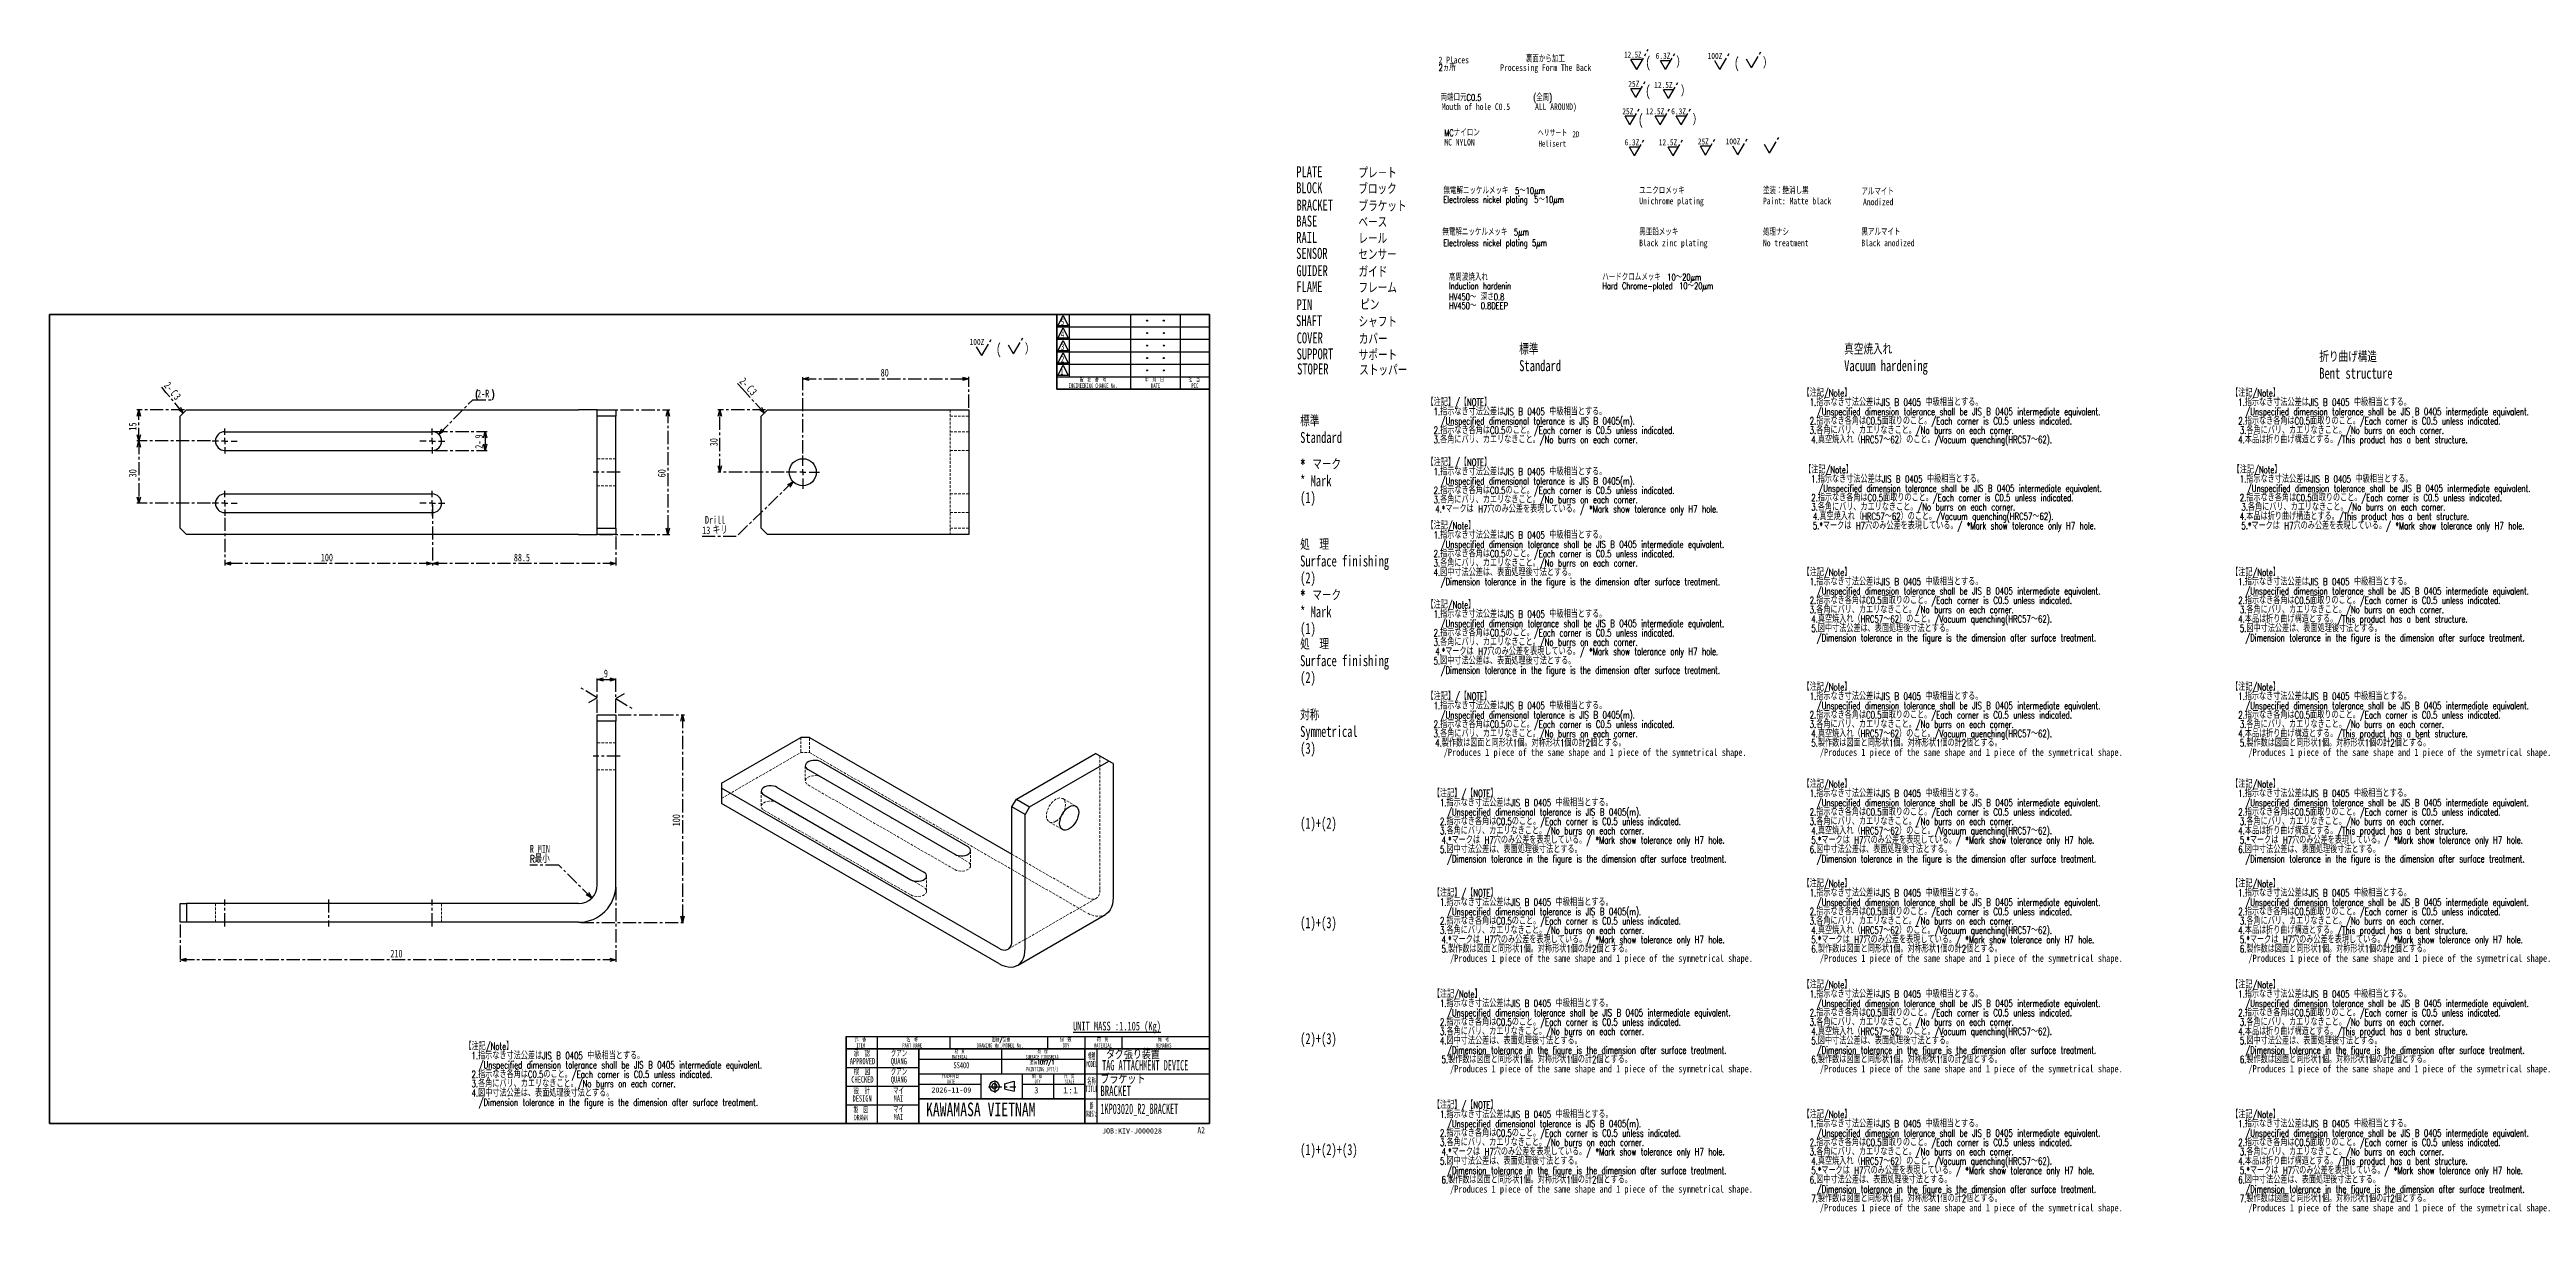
# Model space of a CAD drawing. Header units: millimetres. Extents: x 20 to 1214, y -28 to 533.
import ezdxf

# ---------------------------------------------------------------- set-up
doc = ezdxf.new("R2010")
doc.units = ezdxf.units.MM
doc.linetypes.add('CENTER', pattern=[10.16, 6.35, -1.27, 1.27, -1.27])
doc.linetypes.add('HIDDEN', pattern=[1.905, 1.27, -0.635])
doc.layers.add('SLD-0', color=7, linetype='CENTER')
doc.styles.add('SLDTEXTSTYLE0', font='TXT', dxfattribs={"width": 0.7, "bigfont": 'bigfont'})
doc.styles.add('SLDTEXTSTYLE1', font='TXT', dxfattribs={"width": 0.7})
doc.styles.add('SLDTEXTSTYLE10', font='TXT', dxfattribs={"width": 0.62375, "bigfont": 'bigfont'})
doc.styles.add('SLDTEXTSTYLE11', font='TXT', dxfattribs={"width": 0.62375})
doc.styles.add('SLDTEXTSTYLE12', font='TXT', dxfattribs={"width": 0.203099, "bigfont": 'bigfont'})
doc.styles.add('SLDTEXTSTYLE13', font='TXT', dxfattribs={"width": 0.203099})
doc.styles.add('SLDTEXTSTYLE14', font='TXT', dxfattribs={"width": 0.483844, "bigfont": 'bigfont'})
doc.styles.add('SLDTEXTSTYLE15', font='TXT', dxfattribs={"width": 0.483844})
doc.styles.add('SLDTEXTSTYLE16', font='TXT', dxfattribs={"width": 0.417909, "bigfont": 'bigfont'})
doc.styles.add('SLDTEXTSTYLE17', font='TXT', dxfattribs={"width": 0.417909})
doc.styles.add('SLDTEXTSTYLE18', font='TXT', dxfattribs={"width": 0.617147, "bigfont": 'bigfont'})
doc.styles.add('SLDTEXTSTYLE19', font='TXT', dxfattribs={"width": 0.617147})
doc.styles.add('SLDTEXTSTYLE2', font='TXT', dxfattribs={"width": 0.615783, "bigfont": 'bigfont'})
doc.styles.add('SLDTEXTSTYLE20', font='TXT', dxfattribs={"width": 0.62375, "bigfont": 'bigfont'})
doc.styles.add('SLDTEXTSTYLE21', font='TXT', dxfattribs={"width": 0.62375})
doc.styles.add('SLDTEXTSTYLE22', font='TXT', dxfattribs={"width": 0.619034, "bigfont": 'bigfont'})
doc.styles.add('SLDTEXTSTYLE23', font='TXT', dxfattribs={"width": 0.619034})
doc.styles.add('SLDTEXTSTYLE24', font='TXT', dxfattribs={"width": 0.617199, "bigfont": 'bigfont'})
doc.styles.add('SLDTEXTSTYLE25', font='TXT', dxfattribs={"width": 0.617199})
doc.styles.add('SLDTEXTSTYLE26', font='TXT', dxfattribs={"width": 0.558205})
doc.styles.add('SLDTEXTSTYLE27', font='TXT', dxfattribs={"width": 0.983041})
doc.styles.add('SLDTEXTSTYLE28', font='TXT', dxfattribs={"width": 0.620719})
doc.styles.add('SLDTEXTSTYLE29', font='TXT', dxfattribs={"width": 0.483763})
doc.styles.add('SLDTEXTSTYLE3', font='TXT', dxfattribs={"width": 0.962039})
doc.styles.add('SLDTEXTSTYLE30', font='TXT', dxfattribs={"width": 0.620739})
doc.styles.add('SLDTEXTSTYLE31', font='TXT', dxfattribs={"width": 0.630353})
doc.styles.add('SLDTEXTSTYLE32', font='TXT', dxfattribs={"width": 0.630353, "bigfont": 'bigfont'})
doc.styles.add('SLDTEXTSTYLE33', font='TXT', dxfattribs={"width": 1.18762})
doc.styles.add('SLDTEXTSTYLE34', font='TXT', dxfattribs={"width": 0.733165})
doc.styles.add('SLDTEXTSTYLE35', font='TXT', dxfattribs={"width": 0.484956})
doc.styles.add('SLDTEXTSTYLE36', font='TXT', dxfattribs={"width": 0.75})
doc.styles.add('SLDTEXTSTYLE4', font='TXT', dxfattribs={"width": 0.617924, "bigfont": 'bigfont'})
doc.styles.add('SLDTEXTSTYLE5', font='TXT', dxfattribs={"width": 0.620719, "bigfont": 'bigfont'})
doc.styles.add('SLDTEXTSTYLE6', font='TXT', dxfattribs={"width": 0.75012})
doc.styles.add('SLDTEXTSTYLE7', font='TXT', dxfattribs={"width": 0.466667})
doc.styles.add('SLDTEXTSTYLE8', font='TXT', dxfattribs={"width": 0.619034, "bigfont": 'bigfont'})
doc.styles.add('SLDTEXTSTYLE9', font='TXT', dxfattribs={"width": 0.619034})
doc.dimstyles.new('SLDDIMSTYLE0', dxfattribs={"dimtxt": 4.244358, "dimasz": 3, "dimexe": 0, "dimexo": 0.0625, "dimgap": 1.061089, "dimtad": 3, "dimrnd": 1e-09, "dimzin": 12, "dimdsep": 46, "dimtxsty": 'SLDTEXTSTYLE1', "dimblk1": 'OPEN30', "dimblk2": 'OPEN30', "dimsah": 1, "dimcen": 0.09, "dimadec": 0, "dimazin": 3, "dimtfac": 1, "dimtdec": 3, "dimtofl": 0, "dimtmove": 0, "dimatfit": 3, "dimldrblk": 'OPEN30', "dimfxl": 1, "dimfrac": 2, "dimtolj": 1, "dimtzin": 12, "dimarcsym": 0})
doc.dimstyles.new('SLDDIMSTYLE1', dxfattribs={"dimtxt": 4.244358, "dimasz": 3, "dimexe": 0, "dimexo": 0.0625, "dimgap": 1.061089, "dimtad": 0, "dimtih": 1, "dimtoh": 1, "dimrnd": 1e-09, "dimzin": 12, "dimdsep": 46, "dimtxsty": 'SLDTEXTSTYLE1', "dimblk1": 'OPEN30', "dimblk2": 'OPEN30', "dimsah": 1, "dimcen": 0, "dimadec": 0, "dimazin": 3, "dimtfac": 1, "dimtdec": 3, "dimtofl": 0, "dimtmove": 1, "dimatfit": 3, "dimldrblk": 'OPEN30', "dimfxl": 1, "dimfrac": 2, "dimtolj": 1, "dimtzin": 12, "dimarcsym": 0})
doc.dimstyles.new('SLDDIMSTYLE2', dxfattribs={"dimtxt": 4.244358, "dimasz": 3, "dimexe": 0, "dimexo": 0.0625, "dimgap": 1.061089, "dimtad": 3, "dimrnd": 1e-09, "dimzin": 12, "dimdsep": 46, "dimtxsty": 'SLDTEXTSTYLE1', "dimblk1": 'OPEN30', "dimblk2": 'OPEN30', "dimsah": 1, "dimcen": 0, "dimadec": 0, "dimazin": 3, "dimtfac": 1, "dimtdec": 3, "dimtofl": 0, "dimtmove": 0, "dimatfit": 3, "dimldrblk": 'OPEN30', "dimfxl": 1, "dimfrac": 2, "dimtolj": 1, "dimtzin": 12, "dimarcsym": 0})

msp = doc.modelspace()

# ---------------------------------------------------------------- texts
at = {"layer": 'SLD-0'}
for s, insert, char_height, attachment_point, style in [('2 Places', (689.496, 529.229), 3.2, 1, 'SLDTEXTSTYLE1'), ('2ヵ所', (689.496, 525.592), 3.2, 1, 'SLDTEXTSTYLE0'), ('(', (789.184, 529.21), 5.292, 1, 'SLDTEXTSTYLE1'), ('）', (804.047, 529.21), 5.292, 1, 'SLDTEXTSTYLE0'), ('(', (831.903, 528.896), 5.292, 1, 'SLDTEXTSTYLE1'), ('）', (845.813, 528.896), 5.292, 1, 'SLDTEXTSTYLE0'), ('(', (789.111, 515.377), 5.292, 1, 'SLDTEXTSTYLE1'), ('）', (806.193, 515.377), 5.292, 1, 'SLDTEXTSTYLE0'), ('両端口元C0.5', (690.427, 511.125), 3.2, 1, 'SLDTEXTSTYLE0'), ('Mouth of hole C0.5', (691.03, 506.716), 3.2, 1, 'SLDTEXTSTYLE1'), ('(全周)', (735.119, 511.125), 3.2, 1, 'SLDTEXTSTYLE0'), ('ALL AROUND)', (735.988, 506.716), 3.2, 1, 'SLDTEXTSTYLE1'), ('(', (785.646, 501.553), 5.292, 1, 'SLDTEXTSTYLE1'), ('）', (811.93, 501.553), 5.292, 1, 'SLDTEXTSTYLE0'), ('MC NYLON', (692.247, 489.608), 3.2, 1, 'SLDTEXTSTYLE1'), ('MCナイロン', (692.247, 494.161), 3.2, 1, 'SLDTEXTSTYLE0'), ('Helisert', (737.631, 488.784), 2.9104, 1, 'SLDTEXTSTYLE1'), ('BLOCK', (620.855, 468.687), 5.2917, 1, 'SLDTEXTSTYLE1'), ('PLATE', (620.89, 476.401), 5.2917, 1, 'SLDTEXTSTYLE1'), ('ブロック', (650.799, 468.183), 5.2917, 1, 'SLDTEXTSTYLE0'), ('プレ－ト', (650.834, 475.898), 5.2917, 1, 'SLDTEXTSTYLE0'), ('無電解ニッケルメッキ\u30005～10μm', (691.822, 466.251), 3.2, 1, 'SLDTEXTSTYLE0'), ('ユニクロメッキ', (786.19, 466.251), 3.2, 1, 'SLDTEXTSTYLE0'), ('塗装：艶消し黒', (845.84, 466.251), 3.2, 1, 'SLDTEXTSTYLE0'), ('アルマイト', (893.257, 465.78), 3.2, 1, 'SLDTEXTSTYLE0'), ('BRACKET', (620.967, 460.365), 5.2917, 1, 'SLDTEXTSTYLE1'), ('ブラケット', (650.911, 459.861), 5.2917, 1, 'SLDTEXTSTYLE0'), ('Electroless nickel plating\u30005～10μm', (691.822, 461.946), 3.2, 1, 'SLDTEXTSTYLE0'), ('Unichrome plating', (786.19, 461.284), 3.2, 1, 'SLDTEXTSTYLE1'), ('Paint: Matte black', (845.84, 461.284), 3.2, 1, 'SLDTEXTSTYLE1'), ('Anodized', (894.05, 460.813), 3.2, 1, 'SLDTEXTSTYLE1'), ('RAIL', (620.886, 444.779), 5.2917, 1, 'SLDTEXTSTYLE1'), ('BASE', (620.932, 452.65), 5.2917, 1, 'SLDTEXTSTYLE1'), ('ベース', (650.876, 452.147), 5.2917, 1, 'SLDTEXTSTYLE0'), ('レール', (650.83, 444.276), 5.2917, 1, 'SLDTEXTSTYLE0'), ('無電解ニッケルメッキ\u30005μm', (691.304, 446.286), 3.2, 1, 'SLDTEXTSTYLE0'), ('黒亜鉛メッキ', (786.19, 446.286), 3.2, 1, 'SLDTEXTSTYLE0'), ('処理ナシ', (845.84, 446.286), 3.2, 1, 'SLDTEXTSTYLE0'), ('黒アルマイト', (893.257, 446.286), 3.2, 1, 'SLDTEXTSTYLE0'), ('SENSOR', (620.85, 437.065), 5.2917, 1, 'SLDTEXTSTYLE1'), ('センサー', (650.794, 436.561), 5.2917, 1, 'SLDTEXTSTYLE0'), ('Electroless nickel plating 5μm', (691.822, 441.066), 3.2, 1, 'SLDTEXTSTYLE0'), ('Black zinc plating', (786.19, 441.066), 3.2, 1, 'SLDTEXTSTYLE1'), ('No treatment', (845.84, 441.066), 3.2, 1, 'SLDTEXTSTYLE1'), ('Black anodized', (893.257, 441.066), 3.2, 1, 'SLDTEXTSTYLE1'), ('GUIDER', (620.962, 428.743), 5.2917, 1, 'SLDTEXTSTYLE1'), ('FLAME', (620.927, 421.028), 5.2917, 1, 'SLDTEXTSTYLE1'), ('ガイド', (650.906, 428.239), 5.2917, 1, 'SLDTEXTSTYLE0'), ('フレーム', (650.871, 420.525), 5.2917, 1, 'SLDTEXTSTYLE0'), ('ハードクロムメッキ\u300010～20μm', (768.354, 424.567), 3.2, 1, 'SLDTEXTSTYLE0'), ('Hard Chrome-plated\u300010～20μm', (768.354, 420.367), 3.2, 1, 'SLDTEXTSTYLE0'), ('PIN', (621.011, 412.357), 5.2917, 1, 'SLDTEXTSTYLE1'), ('ピン', (651.706, 412.357), 5.2917, 1, 'SLDTEXTSTYLE0'), ('4', (507.383, 396.967), 3, 1, 'SLDTEXTSTYLE1'), ('5', (507.383, 402.967), 3, 1, 'SLDTEXTSTYLE1'), ('SHAFT', (620.776, 404.642), 5.2917, 1, 'SLDTEXTSTYLE1'), ('COVER', (621.087, 396.32), 5.2917, 1, 'SLDTEXTSTYLE1'), ('シャフト', (650.92, 404.139), 5.2917, 1, 'SLDTEXTSTYLE0'), ('カバー', (651.032, 395.817), 5.2917, 1, 'SLDTEXTSTYLE0'), ('(', (476.177, 391.029), 5.292, 1, 'SLDTEXTSTYLE1'), ('）', (490.086, 391.029), 5.292, 1, 'SLDTEXTSTYLE0'), ('3', (507.383, 390.967), 3, 1, 'SLDTEXTSTYLE1'), ('2', (507.383, 384.967), 3, 1, 'SLDTEXTSTYLE1'), ('SUPPORT', (621.052, 388.606), 5.2917, 1, 'SLDTEXTSTYLE1'), ('サポート', (650.996, 388.102), 5.2917, 1, 'SLDTEXTSTYLE0'), ('1', (507.383, 378.967), 3, 1, 'SLDTEXTSTYLE7'), ('STOPER', (621.313, 381.362), 5.2917, 1, 'SLDTEXTSTYLE1'), ('ストッパー', (651.257, 380.859), 5.2917, 1, 'SLDTEXTSTYLE0'), ('(1)+(2)', (622.766, 162.439), 5.2917, 1, 'SLDTEXTSTYLE1'), ('(1)+(3)', (622.766, 114.472), 5.2917, 1, 'SLDTEXTSTYLE1'), ('\\LUNIT MASS :1.105 (Kg)', (513.319, 64.141), 4.23333, 1, 'SLDTEXTSTYLE1'), ('クアン', (429.397, 50.175), 3, 2, 'SLDTEXTSTYLE32'), ('タグ張り装置', (542.158, 51.026), 5, 2, 'SLDTEXTSTYLE2'), ('(2)+(3)', (622.766, 58.611), 5.2917, 1, 'SLDTEXTSTYLE1'), ('QUANG', (429.349, 46.575), 3, 2, 'SLDTEXTSTYLE31'), ('QUANG', (429.349, 37.764), 3, 2, 'SLDTEXTSTYLE31'), ('クアン', (429.397, 41.364), 3, 2, 'SLDTEXTSTYLE32'), ('SS400', (459.493, 44.654), 3, 2, 'SLDTEXTSTYLE30'), ('PAINTTING 10Y7/1', (498.421, 42.336), 2.11667, 2, 'SLDTEXTSTYLE26'), ('塗装10Y7/1', (498.326, 45.651), 2.1167, 2, 'SLDTEXTSTYLE4'), ('ブラケット', (526.489, 39.043), 5, 1, 'SLDTEXTSTYLE5'), ('TAG ATTACHMENT DEVICE', (548.085, 45.63), 5, 2, 'SLDTEXTSTYLE35'), ('マイ', (429.221, 32.18), 3, 2, 'SLDTEXTSTYLE32'), ('MAI', (429.147, 28.58), 3, 2, 'SLDTEXTSTYLE31'), ('KAWAMASA VIETNAM', (442.429, 25.158), 6.61458, 1, 'SLDTEXTSTYLE34'), ('2026-11-09', (445.046, 32.461), 2.5, 1, 'SLDTEXTSTYLE27'), ('3', (494.626, 32.567), 3, 1, 'SLDTEXTSTYLE3'), ('1:1', (512.077, 32.567), 3, 2, 'SLDTEXTSTYLE33'), ('1KP03020_R2_BRACKET', (526.489, 24.614), 5, 1, 'SLDTEXTSTYLE29'), ('BRACKET', (526.489, 33.262), 5, 1, 'SLDTEXTSTYLE28'), ('マイ', (429.221, 23.223), 3, 2, 'SLDTEXTSTYLE32'), ('MAI', (429.147, 19.695), 3, 2, 'SLDTEXTSTYLE31'), ('JOB:KIV-J000028', (527.307, 12.736), 2.5, 1, 'SLDTEXTSTYLE27'), ('A2', (573.219, 13.298), 3, 1, 'SLDTEXTSTYLE6'), ('(1)+(2)+(3)', (622.766, 5.115), 5.29167, 1, 'SLDTEXTSTYLE1')]:
    msp.add_mtext(s, dxfattribs=dict(at, insert=insert, char_height=char_height, attachment_point=attachment_point, style=style))

# ---------------------------------------------------------------- blocks, each defined once
blk = doc.blocks.new('SW_NOTE_0')
at = {"layer": 'SLD-0', "color": 0, "char_height": 3.2, "attachment_point": 1, "style": 'SLDTEXTSTYLE0'}
for s, insert in [('HV450～ 深さ0.8', (0, 4.1)), ('HV450～ 0.8DEEP', (0, -0.1))]:
    blk.add_mtext(s, dxfattribs=dict(at, insert=insert))
blk = doc.blocks.new('SW_NOTE_0_1')
at = {"layer": 'SLD-0', "color": 0, "char_height": 3.2, "attachment_point": 1, "style": 'SLDTEXTSTYLE0'}
for s, insert in [('高周波焼入れ', (0, 4.1)), ('Induction hardenin\u3000', (0, -0.1))]:
    blk.add_mtext(s, dxfattribs=dict(at, insert=insert))
blk = doc.blocks.new('SW_NOTE_0_2')
at = {"layer": 'SLD-0', "color": 0, "char_height": 3.5, "attachment_point": 1, "style": 'SLDTEXTSTYLE0'}
for s, insert in [('【注記/Note】', (0, 4.5)), ('\u30001.指示なき寸法公差はJIS B 0405 中級相当とする。', (0, 0)), ('\u30002.指示なき各角はC0.5のこと。/Each corner is C0.5 unless indicated.', (0, -9)), ('\u3000\u3000/Unspecified dimension tolerance shall be JIS B 0405 intermediate equivalent.', (0, -4.5)), ('\u30003.各角にバリ、カエリなきこと。/No burrs on each corner.', (0, -13.5)), ('\u30004.図中寸法公差は、表面処理後寸法とする。', (0, -18)), ('\u3000\u3000/Dimension tolerance in the figure is the dimension after surface treatment.', (0, -22.5))]:
    blk.add_mtext(s, dxfattribs=dict(at, insert=insert))
blk = doc.blocks.new('SW_NOTE_0_3')
at = {"layer": 'SLD-0', "color": 0, "char_height": 3.5, "attachment_point": 1, "style": 'SLDTEXTSTYLE0'}
for s, insert in [('【注記】/【NOTE】', (0, 4.5)), ('\u30001.指示なき寸法公差はJIS B 0405 中級相当とする。', (0, 0)), ('\u30002.指示なき各角はC0.5のこと。/Each corner is C0.5 unless indicated.', (0, -9)), ('\u3000\u3000/Unspecified dimensional tolerance is JIS B 0405(m).', (0, -4.5)), ('\u30003.各角にバリ、カエリなきこと。/No burrs on each corner.', (0, -13.5))]:
    blk.add_mtext(s, dxfattribs=dict(at, insert=insert))
blk = doc.blocks.new('SW_NOTE_0_4')
at = {"layer": 'SLD-0', "color": 0, "char_height": 3.2, "attachment_point": 2}
for s, insert, style in [('Processing Form The Back', (11.6, -0.1), 'SLDTEXTSTYLE1'), ('裏面から加工', (11.4, 4.1), 'SLDTEXTSTYLE0')]:
    blk.add_mtext(s, dxfattribs=dict(at, insert=insert, style=style))
blk = doc.blocks.new('SW_NOTE_0_5')
at = {"layer": 'SLD-0', "color": 0, "char_height": 2.91, "attachment_point": 1}
for s, insert, style in [('ヘリサート', (0, 3.8), 'SLDTEXTSTYLE0'), ('2D', (16.7, 3.3), 'SLDTEXTSTYLE1')]:
    blk.add_mtext(s, dxfattribs=dict(at, insert=insert, style=style))
blk = doc.blocks.new('SW_NOTE_0_6')
at = {"layer": 'SLD-0', "color": 0, "char_height": 3.5, "attachment_point": 1, "style": 'SLDTEXTSTYLE0'}
for s, insert in [('【注記/Note】', (0, 4.5)), ('\u30001.指示なき寸法公差はJIS B 0405 中級相当とする。', (0, 0)), ('\u30002.指示なき各角はC0.5面取りのこと。/Each corner is C0.5 unless indicated.', (0, -9)), ('\u3000\u3000/Unspecified dimension tolerance shall be JIS B 0405 intermediate equivalent.', (0, -4.5)), ('\u30003.各角にバリ、カエリなきこと。/No burrs on each corner.', (0, -13.5)), ('4.真空焼入れ（HRC57～62）のこと。/Vacuum quenching(HRC57～62).', (4.2, -18))]:
    blk.add_mtext(s, dxfattribs=dict(at, insert=insert))
blk = doc.blocks.new('SW_NOTE_0_7')
at = {"layer": 'SLD-0', "color": 0, "char_height": 3.5, "attachment_point": 1, "style": 'SLDTEXTSTYLE0'}
for s, insert in [('【注記/Note】', (0, 4.5)), ('\u30001.指示なき寸法公差はJIS B 0405 中級相当とする。', (0, 0)), ('\u30002.指示なき各角はC0.5面取りのこと。/Each corner is C0.5 unless indicated.', (0, -9)), ('\u3000\u3000/Unspecified dimension tolerance shall be JIS B 0405 intermediate equivalent.', (0, -4.5)), ('\u30004.本品は折り曲げ構造とする。/This product has a bent structure.', (0, -18)), ('3.各角にバリ、カエリなきこと。/No burrs on each corner.', (4.2, -13.5))]:
    blk.add_mtext(s, dxfattribs=dict(at, insert=insert))
blk = doc.blocks.new('SW_NOTE_0_8')
at = {"layer": 'SLD-0', "color": 0, "char_height": 3.5, "attachment_point": 1, "style": 'SLDTEXTSTYLE0'}
for s, insert in [('【注記/Note】', (0, 4.5)), ('\u30001.指示なき寸法公差はJIS B 0405 中級相当とする。', (0, 0)), ('\u30002.指示なき各角はC0.5面取りのこと。/Each corner is C0.5 unless indicated.', (0, -9)), ('\u3000\u3000/Unspecified dimension tolerance shall be JIS B 0405 intermediate equivalent.', (0, -4.5)), ('\u30003.各角にバリ、カエリなきこと。/No burrs on each corner.', (0, -13.5)), ('4.真空焼入れ（HRC57～62）のこと。/Vacuum quenching(HRC57～62).', (4.2, -18)), ('5.図中寸法公差は、表面処理後寸法とする。', (4.2, -22.5)), ('\u3000\u3000/Dimension tolerance in the figure is the dimension after surface treatment.', (0, -27))]:
    blk.add_mtext(s, dxfattribs=dict(at, insert=insert))
blk = doc.blocks.new('SW_NOTE_0_9')
at = {"layer": 'SLD-0', "color": 0, "char_height": 3.5, "attachment_point": 1, "style": 'SLDTEXTSTYLE0'}
for s, insert in [('【注記/Note】', (0, 4.5)), ('\u30001.指示なき寸法公差はJIS B 0405 中級相当とする。', (0, 0)), ('\u30002.指示なき各角はC0.5面取りのこと。/Each corner is C0.5 unless indicated.', (0, -9)), ('\u3000\u3000/Unspecified dimension tolerance shall be JIS B 0405 intermediate equivalent.', (0, -4.5)), ('\u30004.本品は折り曲げ構造とする。/This product has a bent structure.', (0, -18)), ('3.各角にバリ、カエリなきこと。/No burrs on each corner.', (4.2, -13.5)), ('5.図中寸法公差は、表面処理後寸法とする。', (4.2, -22.5)), ('\u3000\u3000/Dimension tolerance in the figure is the dimension after surface treatment.', (0, -27))]:
    blk.add_mtext(s, dxfattribs=dict(at, insert=insert))
blk = doc.blocks.new('SW_NOTE_0_10')
at = {"layer": 'SLD-0', "color": 0, "char_height": 3.5, "attachment_point": 1, "style": 'SLDTEXTSTYLE0'}
for s, insert in [('【注記/Note】', (0, 4.5)), ('\u30001.指示なき寸法公差はJIS B 0405 中級相当とする。', (0, 0)), ('\u30002.指示なき各角はC0.5面取りのこと。/Each corner is C0.5 unless indicated.', (0, -9)), ('\u3000\u3000/Unspecified dimension tolerance shall be JIS B 0405 intermediate equivalent.', (0, -4.5)), ('\u30004.本品は折り曲げ構造とする。/This product has a bent structure.', (0, -18)), ('3.各角にバリ、カエリなきこと。/No burrs on each corner.', (4.2, -13.5)), ('5.*マークは H7穴のみ公差を表現している。/ *Mark show tolerance only H7 hole.', (4.2, -22.5))]:
    blk.add_mtext(s, dxfattribs=dict(at, insert=insert))
blk = doc.blocks.new('SW_NOTE_0_11')
at = {"layer": 'SLD-0', "color": 0, "char_height": 3.5, "attachment_point": 1, "style": 'SLDTEXTSTYLE0'}
for s, insert in [('【注記/Note】', (0, 4.5)), ('\u30001.指示なき寸法公差はJIS B 0405 中級相当とする。', (0, 0)), ('\u30002.指示なき各角はC0.5面取りのこと。/Each corner is C0.5 unless indicated.', (0, -9)), ('\u3000\u3000/Unspecified dimension tolerance shall be JIS B 0405 intermediate equivalent.', (0, -4.5)), ('\u30003.各角にバリ、カエリなきこと。/No burrs on each corner.', (0, -13.5)), ('4.真空焼入れ（HRC57～62）のこと。/Vacuum quenching(HRC57～62).', (4.2, -18)), ('5.*マークは H7穴のみ公差を表現している。/ *Mark show tolerance only H7 hole.', (4.2, -22.5))]:
    blk.add_mtext(s, dxfattribs=dict(at, insert=insert))
blk = doc.blocks.new('SW_NOTE_0_12')
at = {"layer": 'SLD-0', "color": 0, "char_height": 3.5, "attachment_point": 1, "style": 'SLDTEXTSTYLE0'}
for s, insert in [('【注記】/【NOTE】', (0, 4.5)), ('\u30001.指示なき寸法公差はJIS B 0405 中級相当とする。', (0, 0)), ('\u30002.指示なき各角はC0.5のこと。/Each corner is C0.5 unless indicated.', (0, -9)), ('\u3000\u3000/Unspecified dimensional tolerance is JIS B 0405(m).', (0, -4.5)), ('\u30003.各角にバリ、カエリなきこと。/No burrs on each corner.', (0, -13.5)), ('4.*マークは H7穴のみ公差を表現している。/ *Mark show tolerance only H7 hole.', (4.2, -18))]:
    blk.add_mtext(s, dxfattribs=dict(at, insert=insert))
blk = doc.blocks.new('SW_NOTE_0_13')
at = {"layer": 'SLD-0', "color": 0, "char_height": 3.5, "attachment_point": 1}
for s, insert, style in [('【注記/Note】', (0, 4.5), 'SLDTEXTSTYLE0'), ('\u30001.指示なき寸法公差はJIS B 0405 中級相当とする。', (0, 0), 'SLDTEXTSTYLE0'), ('\u30002.指示なき各角はC0.5面取りのこと。/Each corner is C0.5 unless indicated.', (0, -9), 'SLDTEXTSTYLE0'), ('\u3000\u3000/Unspecified dimension tolerance shall be JIS B 0405 intermediate equivalent.', (0, -4.5), 'SLDTEXTSTYLE0'), ('\u30004.本品は折り曲げ構造とする。/This product has a bent structure.', (0, -18), 'SLDTEXTSTYLE0'), ('3.各角にバリ、カエリなきこと。/No burrs on each corner.', (4.2, -13.5), 'SLDTEXTSTYLE0'), ('5.製作数は図面と同形状1個。対称形状1個の計2個とする。', (4.2, -22.5), 'SLDTEXTSTYLE0'), ('/Produces 1 piece of the same shape and 1 piece of the symmetrical shape.', (8.3, -27), 'SLDTEXTSTYLE1')]:
    blk.add_mtext(s, dxfattribs=dict(at, insert=insert, style=style))
blk = doc.blocks.new('SW_NOTE_0_14')
at = {"layer": 'SLD-0', "color": 0, "char_height": 3.5, "attachment_point": 1}
for s, insert, style in [('【注記/Note】', (0, 4.5), 'SLDTEXTSTYLE0'), ('\u30001.指示なき寸法公差はJIS B 0405 中級相当とする。', (0, 0), 'SLDTEXTSTYLE0'), ('\u30002.指示なき各角はC0.5面取りのこと。/Each corner is C0.5 unless indicated.', (0, -9), 'SLDTEXTSTYLE0'), ('\u3000\u3000/Unspecified dimension tolerance shall be JIS B 0405 intermediate equivalent.', (0, -4.5), 'SLDTEXTSTYLE0'), ('\u30003.各角にバリ、カエリなきこと。/No burrs on each corner.', (0, -13.5), 'SLDTEXTSTYLE0'), ('4.真空焼入れ（HRC57～62）のこと。/Vacuum quenching(HRC57～62).', (4.2, -18), 'SLDTEXTSTYLE0'), ('5.製作数は図面と同形状1個。対称形状1個の計2個とする。', (4.2, -22.5), 'SLDTEXTSTYLE0'), ('/Produces 1 piece of the same shape and 1 piece of the symmetrical shape.', (8.3, -27), 'SLDTEXTSTYLE1')]:
    blk.add_mtext(s, dxfattribs=dict(at, insert=insert, style=style))
blk = doc.blocks.new('SW_NOTE_0_15')
at = {"layer": 'SLD-0', "color": 0, "char_height": 3.5, "attachment_point": 1}
for s, insert, style in [('【注記】/【NOTE】', (0, 4.5), 'SLDTEXTSTYLE0'), ('\u30001.指示なき寸法公差はJIS B 0405 中級相当とする。', (0, 0), 'SLDTEXTSTYLE0'), ('\u30002.指示なき各角はC0.5のこと。/Each corner is C0.5 unless indicated.', (0, -9), 'SLDTEXTSTYLE0'), ('\u3000\u3000/Unspecified dimensional tolerance is JIS B 0405(m).', (0, -4.5), 'SLDTEXTSTYLE0'), ('\u30003.各角にバリ、カエリなきこと。/No burrs on each corner.', (0, -13.5), 'SLDTEXTSTYLE0'), ('4.製作数は図面と同形状1個。対称形状1個の計2個とする。', (4.2, -18), 'SLDTEXTSTYLE0'), ('/Produces 1 piece of the same shape and 1 piece of the symmetrical shape.', (8.3, -22.5), 'SLDTEXTSTYLE1')]:
    blk.add_mtext(s, dxfattribs=dict(at, insert=insert, style=style))
blk = doc.blocks.new('SW_NOTE_0_16')
at = {"layer": 'SLD-0', "color": 0, "char_height": 3.5, "attachment_point": 1, "style": 'SLDTEXTSTYLE0'}
for s, insert in [('【注記/Note】', (0, 4.5)), ('\u30001.指示なき寸法公差はJIS B 0405 中級相当とする。', (0, 0)), ('\u30002.指示なき各角はC0.5面取りのこと。/Each corner is C0.5 unless indicated.', (0, -9)), ('\u3000\u3000/Unspecified dimension tolerance shall be JIS B 0405 intermediate equivalent.', (0, -4.5)), ('\u30004.本品は折り曲げ構造とする。/This product has a bent structure.', (0, -18)), ('3.各角にバリ、カエリなきこと。/No burrs on each corner.', (4.2, -13.5)), ('5.*マークは H7穴のみ公差を表現している。/ *Mark show tolerance only H7 hole.', (4.2, -22.5)), ('\u30006.図中寸法公差は、表面処理後寸法とする。', (0, -27)), ('\u3000\u3000/Dimension tolerance in the figure is the dimension after surface treatment.', (0, -31.5))]:
    blk.add_mtext(s, dxfattribs=dict(at, insert=insert))
blk = doc.blocks.new('SW_NOTE_0_17')
at = {"layer": 'SLD-0', "color": 0, "char_height": 3.5, "attachment_point": 1, "style": 'SLDTEXTSTYLE0'}
for s, insert in [('【注記/Note】', (0, 4.5)), ('\u30001.指示なき寸法公差はJIS B 0405 中級相当とする。', (0, 0)), ('\u30002.指示なき各角はC0.5面取りのこと。/Each corner is C0.5 unless indicated.', (0, -9)), ('\u3000\u3000/Unspecified dimension tolerance shall be JIS B 0405 intermediate equivalent.', (0, -4.5)), ('\u30003.各角にバリ、カエリなきこと。/No burrs on each corner.', (0, -13.5)), ('4.真空焼入れ（HRC57～62）のこと。/Vacuum quenching(HRC57～62).', (4.2, -18)), ('5.*マークは H7穴のみ公差を表現している。/ *Mark show tolerance only H7 hole.', (4.2, -22.5)), ('\u30006.図中寸法公差は、表面処理後寸法とする。', (0, -27)), ('\u3000\u3000/Dimension tolerance in the figure is the dimension after surface treatment.', (0, -31.5))]:
    blk.add_mtext(s, dxfattribs=dict(at, insert=insert))
blk = doc.blocks.new('SW_NOTE_0_18')
at = {"layer": 'SLD-0', "color": 0, "char_height": 3.5, "attachment_point": 1, "style": 'SLDTEXTSTYLE0'}
for s, insert in [('【注記】/【NOTE】', (0, 4.5)), ('\u30001.指示なき寸法公差はJIS B 0405 中級相当とする。', (0, 0)), ('\u30002.指示なき各角はC0.5のこと。/Each corner is C0.5 unless indicated.', (0, -9)), ('\u3000\u3000/Unspecified dimensional tolerance is JIS B 0405(m).', (0, -4.5)), ('\u30003.各角にバリ、カエリなきこと。/No burrs on each corner.', (0, -13.5)), ('\u30005.図中寸法公差は、表面処理後寸法とする。', (0, -22.5)), ('4.*マークは H7穴のみ公差を表現している。/ *Mark show tolerance only H7 hole.', (4.2, -18)), ('\u3000\u3000/Dimension tolerance in the figure is the dimension after surface treatment.', (0, -27))]:
    blk.add_mtext(s, dxfattribs=dict(at, insert=insert))
blk = doc.blocks.new('SW_NOTE_0_19')
at = {"layer": 'SLD-0', "color": 0, "char_height": 3.5, "attachment_point": 1}
for s, insert, style in [('【注記/Note】', (0, 4.5), 'SLDTEXTSTYLE0'), ('\u30001.指示なき寸法公差はJIS B 0405 中級相当とする。', (0, 0), 'SLDTEXTSTYLE0'), ('\u30002.指示なき各角はC0.5面取りのこと。/Each corner is C0.5 unless indicated.', (0, -9), 'SLDTEXTSTYLE0'), ('\u3000\u3000/Unspecified dimension tolerance shall be JIS B 0405 intermediate equivalent.', (0, -4.5), 'SLDTEXTSTYLE0'), ('\u30004.本品は折り曲げ構造とする。/This product has a bent structure.', (0, -18), 'SLDTEXTSTYLE0'), ('3.各角にバリ、カエリなきこと。/No burrs on each corner.', (4.2, -13.5), 'SLDTEXTSTYLE0'), ('5.*マークは H7穴のみ公差を表現している。/ *Mark show tolerance only H7 hole.', (4.2, -22.5), 'SLDTEXTSTYLE0'), ('6.製作数は図面と同形状1個。対称形状1個の計2個とする。', (4.2, -27), 'SLDTEXTSTYLE0'), ('/Produces 1 piece of the same shape and 1 piece of the symmetrical shape.', (8.3, -31.5), 'SLDTEXTSTYLE1')]:
    blk.add_mtext(s, dxfattribs=dict(at, insert=insert, style=style))
blk = doc.blocks.new('SW_NOTE_0_20')
at = {"layer": 'SLD-0', "color": 0, "char_height": 3.5, "attachment_point": 1}
for s, insert, style in [('【注記/Note】', (0, 4.5), 'SLDTEXTSTYLE0'), ('\u30001.指示なき寸法公差はJIS B 0405 中級相当とする。', (0, 0), 'SLDTEXTSTYLE0'), ('\u30002.指示なき各角はC0.5面取りのこと。/Each corner is C0.5 unless indicated.', (0, -9), 'SLDTEXTSTYLE0'), ('\u3000\u3000/Unspecified dimension tolerance shall be JIS B 0405 intermediate equivalent.', (0, -4.5), 'SLDTEXTSTYLE0'), ('\u30003.各角にバリ、カエリなきこと。/No burrs on each corner.', (0, -13.5), 'SLDTEXTSTYLE0'), ('4.真空焼入れ（HRC57～62）のこと。/Vacuum quenching(HRC57～62).', (4.2, -18), 'SLDTEXTSTYLE0'), ('5.*マークは H7穴のみ公差を表現している。/ *Mark show tolerance only H7 hole.', (4.2, -22.5), 'SLDTEXTSTYLE0'), ('6.製作数は図面と同形状1個。対称形状1個の計2個とする。', (4.2, -27), 'SLDTEXTSTYLE0'), ('/Produces 1 piece of the same shape and 1 piece of the symmetrical shape.', (8.3, -31.5), 'SLDTEXTSTYLE1')]:
    blk.add_mtext(s, dxfattribs=dict(at, insert=insert, style=style))
blk = doc.blocks.new('SW_NOTE_0_21')
at = {"layer": 'SLD-0', "color": 0, "char_height": 3.5, "attachment_point": 1}
for s, insert, style in [('【注記】/【NOTE】', (0, 4.5), 'SLDTEXTSTYLE0'), ('\u30001.指示なき寸法公差はJIS B 0405 中級相当とする。', (0, 0), 'SLDTEXTSTYLE0'), ('\u30002.指示なき各角はC0.5のこと。/Each corner is C0.5 unless indicated.', (0, -9), 'SLDTEXTSTYLE0'), ('\u3000\u3000/Unspecified dimensional tolerance is JIS B 0405(m).', (0, -4.5), 'SLDTEXTSTYLE0'), ('\u30003.各角にバリ、カエリなきこと。/No burrs on each corner.', (0, -13.5), 'SLDTEXTSTYLE0'), ('4.*マークは H7穴のみ公差を表現している。/ *Mark show tolerance only H7 hole.', (4.2, -18), 'SLDTEXTSTYLE0'), ('5.製作数は図面と同形状1個。対称形状1個の計2個とする。', (4.2, -22.5), 'SLDTEXTSTYLE0'), ('/Produces 1 piece of the same shape and 1 piece of the symmetrical shape.', (8.3, -27), 'SLDTEXTSTYLE1')]:
    blk.add_mtext(s, dxfattribs=dict(at, insert=insert, style=style))
blk = doc.blocks.new('SW_NOTE_0_22')
at = {"layer": 'SLD-0', "color": 0, "char_height": 3.5, "attachment_point": 1}
for s, insert, style in [('【注記/Note】', (0, 4.5), 'SLDTEXTSTYLE0'), ('\u30001.指示なき寸法公差はJIS B 0405 中級相当とする。', (0, 0), 'SLDTEXTSTYLE0'), ('\u30002.指示なき各角はC0.5面取りのこと。/Each corner is C0.5 unless indicated.', (0, -9), 'SLDTEXTSTYLE0'), ('\u3000\u3000/Unspecified dimension tolerance shall be JIS B 0405 intermediate equivalent.', (0, -4.5), 'SLDTEXTSTYLE0'), ('\u30004.本品は折り曲げ構造とする。/This product has a bent structure.', (0, -18), 'SLDTEXTSTYLE0'), ('3.各角にバリ、カエリなきこと。/No burrs on each corner.', (4.2, -13.5), 'SLDTEXTSTYLE0'), ('5.図中寸法公差は、表面処理後寸法とする。', (4.2, -22.5), 'SLDTEXTSTYLE0'), ('6.製作数は図面と同形状1個。対称形状1個の計2個とする。', (4.2, -31.5), 'SLDTEXTSTYLE0'), ('\u3000\u3000/Dimension tolerance in the figure is the dimension after surface treatment.', (0, -27), 'SLDTEXTSTYLE0'), ('/Produces 1 piece of the same shape and 1 piece of the symmetrical shape.', (8.3, -36), 'SLDTEXTSTYLE1')]:
    blk.add_mtext(s, dxfattribs=dict(at, insert=insert, style=style))
blk = doc.blocks.new('SW_NOTE_0_23')
at = {"layer": 'SLD-0', "color": 0, "char_height": 3.5, "attachment_point": 1}
for s, insert, style in [('【注記/Note】', (0, 4.5), 'SLDTEXTSTYLE0'), ('\u30001.指示なき寸法公差はJIS B 0405 中級相当とする。', (0, 0), 'SLDTEXTSTYLE0'), ('\u30002.指示なき各角はC0.5面取りのこと。/Each corner is C0.5 unless indicated.', (0, -9), 'SLDTEXTSTYLE0'), ('\u3000\u3000/Unspecified dimension tolerance shall be JIS B 0405 intermediate equivalent.', (0, -4.5), 'SLDTEXTSTYLE0'), ('\u30003.各角にバリ、カエリなきこと。/No burrs on each corner.', (0, -13.5), 'SLDTEXTSTYLE0'), ('4.真空焼入れ（HRC57～62）のこと。/Vacuum quenching(HRC57～62).', (4.2, -18), 'SLDTEXTSTYLE0'), ('5.図中寸法公差は、表面処理後寸法とする。', (4.2, -22.5), 'SLDTEXTSTYLE0'), ('6.製作数は図面と同形状1個。対称形状1個の計2個とする。', (4.2, -31.5), 'SLDTEXTSTYLE0'), ('\u3000\u3000/Dimension tolerance in the figure is the dimension after surface treatment.', (0, -27), 'SLDTEXTSTYLE0'), ('/Produces 1 piece of the same shape and 1 piece of the symmetrical shape.', (8.3, -36), 'SLDTEXTSTYLE1')]:
    blk.add_mtext(s, dxfattribs=dict(at, insert=insert, style=style))
blk = doc.blocks.new('SW_NOTE_0_24')
at = {"layer": 'SLD-0', "color": 0, "char_height": 3.5, "attachment_point": 1}
for s, insert, style in [('【注記/Note】', (0, 4.5), 'SLDTEXTSTYLE0'), ('\u30001.指示なき寸法公差はJIS B 0405 中級相当とする。', (0, 0), 'SLDTEXTSTYLE0'), ('\u30002.指示なき各角はC0.5のこと。/Each corner is C0.5 unless indicated.', (0, -9), 'SLDTEXTSTYLE0'), ('\u3000\u3000/Unspecified dimension tolerance shall be JIS B 0405 intermediate equivalent.', (0, -4.5), 'SLDTEXTSTYLE0'), ('\u30003.各角にバリ、カエリなきこと。/No burrs on each corner.', (0, -13.5), 'SLDTEXTSTYLE0'), ('\u30004.図中寸法公差は、表面処理後寸法とする。', (0, -18), 'SLDTEXTSTYLE0'), ('\u3000\u3000/Dimension tolerance in the figure is the dimension after surface treatment.', (0, -22.5), 'SLDTEXTSTYLE0'), ('5.製作数は図面と同形状1個。対称形状1個の計2個とする。', (4.2, -27), 'SLDTEXTSTYLE0'), ('/Produces 1 piece of the same shape and 1 piece of the symmetrical shape.', (8.3, -31.5), 'SLDTEXTSTYLE1')]:
    blk.add_mtext(s, dxfattribs=dict(at, insert=insert, style=style))
blk = doc.blocks.new('SW_NOTE_0_25')
at = {"layer": 'SLD-0', "color": 0, "char_height": 3.5, "attachment_point": 1}
for s, insert, style in [('【注記/Note】', (0, 4.5), 'SLDTEXTSTYLE0'), ('\u30001.指示なき寸法公差はJIS B 0405 中級相当とする。', (0, 0), 'SLDTEXTSTYLE0'), ('\u30002.指示なき各角はC0.5面取りのこと。/Each corner is C0.5 unless indicated.', (0, -9), 'SLDTEXTSTYLE0'), ('\u3000\u3000/Unspecified dimension tolerance shall be JIS B 0405 intermediate equivalent.', (0, -4.5), 'SLDTEXTSTYLE0'), ('\u30004.本品は折り曲げ構造とする。/This product has a bent structure.', (0, -18), 'SLDTEXTSTYLE0'), ('3.各角にバリ、カエリなきこと。/No burrs on each corner.', (4.2, -13.5), 'SLDTEXTSTYLE0'), ('5.*マークは H7穴のみ公差を表現している。/ *Mark show tolerance only H7 hole.', (4.2, -22.5), 'SLDTEXTSTYLE0'), ('\u30006.図中寸法公差は、表面処理後寸法とする。', (0, -27), 'SLDTEXTSTYLE0'), ('7.製作数は図面と同形状1個。対称形状1個の計2個とする。', (4.2, -36), 'SLDTEXTSTYLE0'), ('\u3000\u3000/Dimension tolerance in the figure is the dimension after surface treatment.', (0, -31.5), 'SLDTEXTSTYLE0'), ('/Produces 1 piece of the same shape and 1 piece of the symmetrical shape.', (8.3, -40.5), 'SLDTEXTSTYLE1')]:
    blk.add_mtext(s, dxfattribs=dict(at, insert=insert, style=style))
blk = doc.blocks.new('SW_NOTE_0_26')
at = {"layer": 'SLD-0', "color": 0, "char_height": 3.5, "attachment_point": 1}
for s, insert, style in [('【注記/Note】', (0, 4.5), 'SLDTEXTSTYLE0'), ('\u30001.指示なき寸法公差はJIS B 0405 中級相当とする。', (0, 0), 'SLDTEXTSTYLE0'), ('\u30002.指示なき各角はC0.5面取りのこと。/Each corner is C0.5 unless indicated.', (0, -9), 'SLDTEXTSTYLE0'), ('\u3000\u3000/Unspecified dimension tolerance shall be JIS B 0405 intermediate equivalent.', (0, -4.5), 'SLDTEXTSTYLE0'), ('\u30003.各角にバリ、カエリなきこと。/No burrs on each corner.', (0, -13.5), 'SLDTEXTSTYLE0'), ('4.真空焼入れ（HRC57～62）のこと。/Vacuum quenching(HRC57～62).', (4.2, -18), 'SLDTEXTSTYLE0'), ('5.*マークは H7穴のみ公差を表現している。/ *Mark show tolerance only H7 hole.', (4.2, -22.5), 'SLDTEXTSTYLE0'), ('\u30006.図中寸法公差は、表面処理後寸法とする。', (0, -27), 'SLDTEXTSTYLE0'), ('7.製作数は図面と同形状1個。対称形状1個の計2個とする。', (4.2, -36), 'SLDTEXTSTYLE0'), ('\u3000\u3000/Dimension tolerance in the figure is the dimension after surface treatment.', (0, -31.5), 'SLDTEXTSTYLE0'), ('/Produces 1 piece of the same shape and 1 piece of the symmetrical shape.', (8.3, -40.5), 'SLDTEXTSTYLE1')]:
    blk.add_mtext(s, dxfattribs=dict(at, insert=insert, style=style))
blk = doc.blocks.new('SW_NOTE_0_27')
at = {"layer": 'SLD-0', "color": 0, "char_height": 3.5, "attachment_point": 1}
for s, insert, style in [('【注記】/【NOTE】', (0, 4.5), 'SLDTEXTSTYLE0'), ('\u30001.指示なき寸法公差はJIS B 0405 中級相当とする。', (0, 0), 'SLDTEXTSTYLE0'), ('\u30002.指示なき各角はC0.5のこと。/Each corner is C0.5 unless indicated.', (0, -9), 'SLDTEXTSTYLE0'), ('\u3000\u3000/Unspecified dimensional tolerance is JIS B 0405(m).', (0, -4.5), 'SLDTEXTSTYLE0'), ('\u30003.各角にバリ、カエリなきこと。/No burrs on each corner.', (0, -13.5), 'SLDTEXTSTYLE0'), ('\u30005.図中寸法公差は、表面処理後寸法とする。', (0, -22.5), 'SLDTEXTSTYLE0'), ('4.*マークは H7穴のみ公差を表現している。/ *Mark show tolerance only H7 hole.', (4.2, -18), 'SLDTEXTSTYLE0'), ('6.製作数は図面と同形状1個。対称形状1個の計2個とする。', (4.2, -31.5), 'SLDTEXTSTYLE0'), ('\u3000\u3000/Dimension tolerance in the figure is the dimension after surface treatment.', (0, -27), 'SLDTEXTSTYLE0'), ('/Produces 1 piece of the same shape and 1 piece of the symmetrical shape.', (8.3, -36), 'SLDTEXTSTYLE1')]:
    blk.add_mtext(s, dxfattribs=dict(at, insert=insert, style=style))
blk = doc.blocks.new('SW_NOTE_0_28')
at = {"layer": 'SLD-0', "color": 0, "attachment_point": 1}
for s, insert, char_height, style in [('対称', (0, 6.8), 5.29, 'SLDTEXTSTYLE0'), ('Symmetrical', (0, -1.2), 5.292, 'SLDTEXTSTYLE1'), ('(3)', (0, -9.3), 5.29, 'SLDTEXTSTYLE1')]:
    blk.add_mtext(s, dxfattribs=dict(at, insert=insert, char_height=char_height, style=style))
blk = doc.blocks.new('SW_NOTE_0_29')
at = {"layer": 'SLD-0', "color": 0, "char_height": 5.29, "attachment_point": 1}
for s, insert, style in [('標準', (0, 6.8), 'SLDTEXTSTYLE0'), ('Standard', (0, -1.2), 'SLDTEXTSTYLE1')]:
    blk.add_mtext(s, dxfattribs=dict(at, insert=insert, style=style))
blk = doc.blocks.new('SW_NOTE_0_30')
at = {"layer": 'SLD-0', "color": 0, "attachment_point": 1}
for s, insert, char_height, style in [('処\u3000理', (0, 6.8), 5.29, 'SLDTEXTSTYLE0'), ('Surface finishing', (0, -1.2), 5.292, 'SLDTEXTSTYLE1'), ('(2)', (0, -9.3), 5.29, 'SLDTEXTSTYLE1')]:
    blk.add_mtext(s, dxfattribs=dict(at, insert=insert, char_height=char_height, style=style))
blk = doc.blocks.new('SW_NOTE_0_31')
at = {"layer": 'SLD-0', "color": 0, "char_height": 5.29, "attachment_point": 1}
for s, insert, style in [('* マーク', (0, 6.8), 'SLDTEXTSTYLE0'), ('* Mark', (0, -1.2), 'SLDTEXTSTYLE1'), ('(1)', (0, -9.3), 'SLDTEXTSTYLE1')]:
    blk.add_mtext(s, dxfattribs=dict(at, insert=insert, style=style))
blk = doc.blocks.new('SW_NOTE_0_32')
at = {"layer": 'SLD-0', "color": 0, "char_height": 5.29, "attachment_point": 1}
for s, insert, style in [('標準', (0, 6.8), 'SLDTEXTSTYLE0'), ('Standard', (0, -1.2), 'SLDTEXTSTYLE1')]:
    blk.add_mtext(s, dxfattribs=dict(at, insert=insert, style=style))
blk = doc.blocks.new('SW_NOTE_0_33')
at = {"layer": 'SLD-0', "color": 0, "attachment_point": 1}
for s, insert, char_height, style in [('真空焼入れ', (0, 6.8), 5.29, 'SLDTEXTSTYLE0'), ('Vacuum hardening', (0, -1.2), 5.292, 'SLDTEXTSTYLE1')]:
    blk.add_mtext(s, dxfattribs=dict(at, insert=insert, char_height=char_height, style=style))
blk = doc.blocks.new('SW_NOTE_0_34')
at = {"layer": 'SLD-0', "color": 0, "attachment_point": 1}
for s, insert, char_height, style in [('折り曲げ構造', (0, 6.8), 5.29, 'SLDTEXTSTYLE0'), ('Bent structure', (0, -1.2), 5.292, 'SLDTEXTSTYLE1')]:
    blk.add_mtext(s, dxfattribs=dict(at, insert=insert, char_height=char_height, style=style))
blk = doc.blocks.new('SW_NOTE_0_35')
at = {"layer": 'SLD-0', "color": 0, "char_height": 3.5, "attachment_point": 1, "style": 'SLDTEXTSTYLE0'}
for s, insert in [('【注記/Note】', (0, 4.5)), ('\u30001.指示なき寸法公差はJIS B 0405 中級相当とする。', (0, 0)), ('\u30002.指示なき各角はC0.5のこと。/Each corner is C0.5 unless indicated.', (0, -9)), ('\u3000\u3000/Unspecified dimension tolerance shall be JIS B 0405 intermediate equivalent.', (0, -4.5)), ('\u30003.各角にバリ、カエリなきこと。/No burrs on each corner.', (0, -13.5)), ('\u30005.図中寸法公差は、表面処理後寸法とする。', (0, -22.5)), ('4.*マークは H7穴のみ公差を表現している。/ *Mark show tolerance only H7 hole.', (4.2, -18)), ('\u3000\u3000/Dimension tolerance in the figure is the dimension after surface treatment.', (0, -27))]:
    blk.add_mtext(s, dxfattribs=dict(at, insert=insert))
blk = doc.blocks.new('SW_NOTE_0_36')
at = {"layer": 'SLD-0', "color": 0, "attachment_point": 1}
for s, insert, char_height, style in [('処\u3000理', (0, 6.8), 5.29, 'SLDTEXTSTYLE0'), ('Surface finishing', (0, -1.2), 5.292, 'SLDTEXTSTYLE1'), ('(2)', (0, -9.3), 5.29, 'SLDTEXTSTYLE1')]:
    blk.add_mtext(s, dxfattribs=dict(at, insert=insert, char_height=char_height, style=style))
blk = doc.blocks.new('SW_NOTE_0_37')
at = {"layer": 'SLD-0', "color": 0, "char_height": 5.29, "attachment_point": 1}
for s, insert, style in [('* マーク', (0, 6.8), 'SLDTEXTSTYLE0'), ('* Mark', (0, -1.2), 'SLDTEXTSTYLE1'), ('(1)', (0, -9.3), 'SLDTEXTSTYLE1')]:
    blk.add_mtext(s, dxfattribs=dict(at, insert=insert, style=style))
blk = doc.blocks.new('SW_NOTE_0_38')
at = {"layer": 'SLD-0', "color": 0, "char_height": 3.5, "attachment_point": 1, "style": 'SLDTEXTSTYLE0'}
for s, insert in [('【注記/Note】', (0, 4.5)), ('\u30001.指示なき寸法公差はJIS B 0405 中級相当とする。', (0, 0)), ('\u30002.指示なき各角はC0.5のこと。/Each corner is C0.5 unless indicated.', (0, -9)), ('\u3000\u3000/Unspecified dimension tolerance shall be JIS B 0405 intermediate equivalent.', (0, -4.5)), ('\u30003.各角にバリ、カエリなきこと。/No burrs on each corner.', (0, -13.5)), ('\u30004.図中寸法公差は、表面処理後寸法とする。', (0, -18)), ('\u3000\u3000/Dimension tolerance in the figure is the dimension after surface treatment.', (0, -22.5))]:
    blk.add_mtext(s, dxfattribs=dict(at, insert=insert))
blk = doc.blocks.new('SW_NOTE_0_39')
at = {"layer": 'SLD-0', "color": 0, "attachment_point": 2}
for s, insert, char_height, style in [('処\u3000理', (2.9, 2.4), 1.85, 'SLDTEXTSTYLE8'), ('SURFACE FINISHING', (2.7, -0.1), 1.852, 'SLDTEXTSTYLE9')]:
    blk.add_mtext(s, dxfattribs=dict(at, insert=insert, char_height=char_height, style=style))
blk = doc.blocks.new('SW_NOTE_0_40')
at = {"layer": 'SLD-0', "color": 0, "char_height": 1.85, "attachment_point": 2}
for s, insert, style in [('材\u3000質', (2.9, 2.4), 'SLDTEXTSTYLE8'), ('MATERIAL', (2.9, -0.1), 'SLDTEXTSTYLE9')]:
    blk.add_mtext(s, dxfattribs=dict(at, insert=insert, style=style))
blk = doc.blocks.new('SW_NOTE_0_41')
at = {"layer": 'SLD-0', "color": 0, "char_height": 1.85, "attachment_point": 2}
for s, insert, style in [('作成年月日', (4.9, 2.4), 'SLDTEXTSTYLE8'), ('DATE', (5.2, -0.1), 'SLDTEXTSTYLE9')]:
    blk.add_mtext(s, dxfattribs=dict(at, insert=insert, style=style))
blk = doc.blocks.new('SW_NOTE_0_42')
at = {"layer": 'SLD-0', "color": 0, "char_height": 1.85, "attachment_point": 2}
for s, insert, style in [('個\u3000数', (2.9, 2.4), 'SLDTEXTSTYLE10'), ('QTY', (3.1, -0.1), 'SLDTEXTSTYLE11')]:
    blk.add_mtext(s, dxfattribs=dict(at, insert=insert, style=style))
blk = doc.blocks.new('SW_NOTE_0_43')
at = {"layer": 'SLD-0', "color": 0, "char_height": 1.85, "attachment_point": 2}
for s, insert, style in [('尺\u3000度', (2.9, 2.4), 'SLDTEXTSTYLE10'), ('SCALE', (3.1, -0.1), 'SLDTEXTSTYLE11')]:
    blk.add_mtext(s, dxfattribs=dict(at, insert=insert, style=style))
blk = doc.blocks.new('SW_NOTE_0_44')
at = {"layer": 'SLD-0', "color": 0, "char_height": 3, "attachment_point": 2}
for s, insert, style in [('DRAWING No.', (1.1, 0.3), 'SLDTEXTSTYLE13'), ('図番', (1, 3.9), 'SLDTEXTSTYLE12')]:
    blk.add_mtext(s, dxfattribs=dict(at, insert=insert, style=style))
blk = doc.blocks.new('SW_NOTE_0_45')
at = {"layer": 'SLD-0', "color": 0, "char_height": 3, "attachment_point": 2}
for s, insert, style in [('TITLE', (2.5, 0.3), 'SLDTEXTSTYLE15'), ('名称', (2.5, 3.9), 'SLDTEXTSTYLE14')]:
    blk.add_mtext(s, dxfattribs=dict(at, insert=insert, style=style))
blk = doc.blocks.new('SW_NOTE_0_46')
at = {"layer": 'SLD-0', "color": 0, "char_height": 3, "attachment_point": 2}
for s, insert, style in [('MODEL', (2.2, 0.3), 'SLDTEXTSTYLE17'), ('機種', (2.1, 3.9), 'SLDTEXTSTYLE16')]:
    blk.add_mtext(s, dxfattribs=dict(at, insert=insert, style=style))
blk = doc.blocks.new('SW_NOTE_0_47')
at = {"layer": 'SLD-0', "color": 0, "char_height": 2.12, "attachment_point": 2}
for s, insert, style in [('備\u3000考', (3.3, 2.7), 'SLDTEXTSTYLE18'), ('REMARKS', (3.4, -0.1), 'SLDTEXTSTYLE19')]:
    blk.add_mtext(s, dxfattribs=dict(at, insert=insert, style=style))
blk = doc.blocks.new('SW_NOTE_0_48')
at = {"layer": 'SLD-0', "color": 0, "char_height": 2.12, "attachment_point": 2}
for s, insert, style in [('材\u3000質', (3.3, 2.7), 'SLDTEXTSTYLE20'), ('MATERIAL', (3.4, -0.1), 'SLDTEXTSTYLE21')]:
    blk.add_mtext(s, dxfattribs=dict(at, insert=insert, style=style))
blk = doc.blocks.new('SW_NOTE_0_49')
at = {"layer": 'SLD-0', "color": 0, "char_height": 2.12, "attachment_point": 2}
for s, insert, style in [('個\u3000数', (3.3, 2.7), 'SLDTEXTSTYLE20'), ('QTY', (3.5, -0.1), 'SLDTEXTSTYLE21')]:
    blk.add_mtext(s, dxfattribs=dict(at, insert=insert, style=style))
blk = doc.blocks.new('SW_NOTE_0_50')
at = {"layer": 'SLD-0', "color": 0, "attachment_point": 2}
for s, insert, char_height, style in [('DRAWING No./MODEL No.', (4.5, -0.1), 2.117, 'SLDTEXTSTYLE23'), ('図番/型番', (5, 2.7), 2.12, 'SLDTEXTSTYLE22')]:
    blk.add_mtext(s, dxfattribs=dict(at, insert=insert, char_height=char_height, style=style))
blk = doc.blocks.new('SW_NOTE_0_51')
at = {"layer": 'SLD-0', "color": 0, "char_height": 2.12, "attachment_point": 2}
for s, insert, style in [('名\u3000称', (3.3, 2.7), 'SLDTEXTSTYLE22'), ('PART NAME', (3.3, -0.1), 'SLDTEXTSTYLE23')]:
    blk.add_mtext(s, dxfattribs=dict(at, insert=insert, style=style))
blk = doc.blocks.new('SW_NOTE_0_52')
at = {"layer": 'SLD-0', "color": 0, "char_height": 2.12, "attachment_point": 2}
for s, insert, style in [('部\u3000番', (3.3, 2.7), 'SLDTEXTSTYLE10'), ('ITEM', (3.5, -0.1), 'SLDTEXTSTYLE11')]:
    blk.add_mtext(s, dxfattribs=dict(at, insert=insert, style=style))
blk = doc.blocks.new('SW_NOTE_0_53')
at = {"layer": 'SLD-0', "color": 0, "char_height": 3, "attachment_point": 2}
for s, insert, style in [('APPROVED', (5, 0.3), 'SLDTEXTSTYLE11'), ('承\u3000認', (4.7, 3.9), 'SLDTEXTSTYLE10')]:
    blk.add_mtext(s, dxfattribs=dict(at, insert=insert, style=style))
blk = doc.blocks.new('SW_NOTE_0_54')
at = {"layer": 'SLD-0', "color": 0, "char_height": 3, "attachment_point": 2}
for s, insert, style in [('CHECKED', (5, 0.3), 'SLDTEXTSTYLE11'), ('検\u3000図', (4.7, 3.9), 'SLDTEXTSTYLE10')]:
    blk.add_mtext(s, dxfattribs=dict(at, insert=insert, style=style))
blk = doc.blocks.new('SW_NOTE_0_55')
at = {"layer": 'SLD-0', "color": 0, "char_height": 3, "attachment_point": 2}
for s, insert, style in [('DESIGN', (4.9, 0.3), 'SLDTEXTSTYLE11'), ('設\u3000計', (4.7, 3.9), 'SLDTEXTSTYLE10')]:
    blk.add_mtext(s, dxfattribs=dict(at, insert=insert, style=style))
blk = doc.blocks.new('SW_NOTE_0_56')
at = {"layer": 'SLD-0', "color": 0, "char_height": 2.65, "attachment_point": 2}
for s, insert, style in [('製\u3000図', (4.2, 3.4), 'SLDTEXTSTYLE10'), ('DRAWN', (4.3, -0.1), 'SLDTEXTSTYLE11')]:
    blk.add_mtext(s, dxfattribs=dict(at, insert=insert, style=style))
blk = doc.blocks.new('SW_NOTE_0_57')
at = {"layer": 'SLD-0', "color": 0, "char_height": 2.12, "attachment_point": 2}
for s, insert, style in [('担\u3000当', (3.3, 2.7), 'SLDTEXTSTYLE10'), ('PIC', (3.6, -0.1), 'SLDTEXTSTYLE11')]:
    blk.add_mtext(s, dxfattribs=dict(at, insert=insert, style=style))
blk = doc.blocks.new('SW_NOTE_0_58')
at = {"layer": 'SLD-0', "color": 0, "char_height": 2.12, "attachment_point": 2}
for s, insert, style in [('年\u3000月\u3000日', (5.5, 2.7), 'SLDTEXTSTYLE8'), ('DATE', (6.1, -0.1), 'SLDTEXTSTYLE9')]:
    blk.add_mtext(s, dxfattribs=dict(at, insert=insert, style=style))
blk = doc.blocks.new('SW_NOTE_0_59')
at = {"layer": 'SLD-0', "color": 0, "attachment_point": 2}
for s, insert, char_height, style in [('設\u3000変\u3000番\u3000号', (7.7, 2.7), 2.12, 'SLDTEXTSTYLE24'), ('ENGINEERING CHANGE No.', (7.7, -0.1), 2.117, 'SLDTEXTSTYLE25')]:
    blk.add_mtext(s, dxfattribs=dict(at, insert=insert, char_height=char_height, style=style))
blk = doc.blocks.new('SW_SFSYMBOL_0')
at = {"layer": 'SLD-0', "color": 0}
for p, q in [((3.7, -4.2), (1.3, 0)), ((6.2, 0), (1.3, 0)), ((3.7, -4.2), (8.6, 4.2))]:
    blk.add_line(p, q, dxfattribs=at)
at = {"layer": 'SLD-0', "color": 0, "insert": (0, 3.8), "char_height": 2.91, "attachment_point": 1, "style": 'SLDTEXTSTYLE36'}
blk.add_mtext('25Z', dxfattribs=at)
blk = doc.blocks.new('SW_SFSYMBOL_1')
at = {"layer": 'SLD-0', "color": 0}
for p, q in [((4.8, -4.2), (2.3, 0)), ((7.2, 0), (2.3, 0)), ((4.8, -4.2), (9.7, 4.2))]:
    blk.add_line(p, q, dxfattribs=at)
at = {"layer": 'SLD-0', "color": 0, "insert": (0, 3.8), "char_height": 2.91, "attachment_point": 1, "style": 'SLDTEXTSTYLE36'}
blk.add_mtext('6.3Z', dxfattribs=at)
blk = doc.blocks.new('SW_SFSYMBOL_2')
at = {"layer": 'SLD-0', "color": 0}
for q in [(-2.5, 4.2), (4.9, 8.3)]:
    blk.add_line((0, 0), q, dxfattribs=at)
blk = doc.blocks.new('SW_SFSYMBOL_3')
at = {"layer": 'SLD-0', "color": 0}
for q in [(3.4, 0), (10.8, 4.2)]:
    blk.add_line((5.9, -4.2), q, dxfattribs=at)
at = {"layer": 'SLD-0', "color": 0, "insert": (0, 3.8), "char_height": 2.91, "attachment_point": 1, "style": 'SLDTEXTSTYLE36'}
blk.add_mtext('100Z', dxfattribs=at)
blk = doc.blocks.new('SW_SFSYMBOL_4')
at = {"layer": 'SLD-0', "color": 0}
for p, q in [((6.9, -4.2), (4.5, 0)), ((9.4, 0), (4.5, 0)), ((6.9, -4.2), (11.8, 4.2))]:
    blk.add_line(p, q, dxfattribs=at)
at = {"layer": 'SLD-0', "color": 0, "insert": (0, 3.8), "char_height": 2.91, "attachment_point": 1, "style": 'SLDTEXTSTYLE36'}
blk.add_mtext('12.5Z', dxfattribs=at)
blk = doc.blocks.new('SW_SFSYMBOL_5')
at = {"layer": 'SLD-0', "color": 0}
for p, q in [((6, -4.8), (3.2, 0)), ((8.8, 0), (3.2, 0)), ((6, -4.8), (11.6, 4.8))]:
    blk.add_line(p, q, dxfattribs=at)
at = {"layer": 'SLD-0', "color": 0, "insert": (0, 3.8), "char_height": 2.91, "attachment_point": 1, "style": 'SLDTEXTSTYLE1'}
blk.add_mtext('12.5Z', dxfattribs=at)
blk = doc.blocks.new('SW_SFSYMBOL_6')
at = {"layer": 'SLD-0', "color": 0}
for p, q in [((4.8, -4.2), (2.3, 0)), ((7.2, 0), (2.3, 0)), ((4.8, -4.2), (9.7, 4.2))]:
    blk.add_line(p, q, dxfattribs=at)
at = {"layer": 'SLD-0', "color": 0, "insert": (0, 3.8), "char_height": 2.91, "attachment_point": 1, "style": 'SLDTEXTSTYLE36'}
blk.add_mtext('6.3Z', dxfattribs=at)
blk = doc.blocks.new('SW_SFSYMBOL_7')
at = {"layer": 'SLD-0', "color": 0}
for p, q in [((3.7, -4.2), (1.3, 0)), ((6.2, 0), (1.3, 0)), ((3.7, -4.2), (8.6, 4.2))]:
    blk.add_line(p, q, dxfattribs=at)
at = {"layer": 'SLD-0', "color": 0, "insert": (0, 3.8), "char_height": 2.91, "attachment_point": 1, "style": 'SLDTEXTSTYLE36'}
blk.add_mtext('25Z', dxfattribs=at)
blk = doc.blocks.new('SW_SFSYMBOL_8')
at = {"layer": 'SLD-0', "color": 0}
for p, q in [((4.8, -4.2), (2.3, 0)), ((7.2, 0), (2.3, 0)), ((4.8, -4.2), (9.7, 4.2))]:
    blk.add_line(p, q, dxfattribs=at)
at = {"layer": 'SLD-0', "color": 0, "insert": (0, 3.8), "char_height": 2.91, "attachment_point": 1, "style": 'SLDTEXTSTYLE36'}
blk.add_mtext('6.3Z', dxfattribs=at)
blk = doc.blocks.new('SW_SFSYMBOL_9')
at = {"layer": 'SLD-0', "color": 0}
for p, q in [((6.9, -4.2), (4.5, 0)), ((9.4, 0), (4.5, 0)), ((6.9, -4.2), (11.8, 4.2))]:
    blk.add_line(p, q, dxfattribs=at)
at = {"layer": 'SLD-0', "color": 0, "insert": (0, 3.8), "char_height": 2.91, "attachment_point": 1, "style": 'SLDTEXTSTYLE36'}
blk.add_mtext('12.5Z', dxfattribs=at)
blk = doc.blocks.new('SW_SFSYMBOL_10')
at = {"layer": 'SLD-0', "color": 0}
for p, q in [((6.9, -4.2), (4.5, 0)), ((9.4, 0), (4.5, 0)), ((6.9, -4.2), (11.8, 4.2))]:
    blk.add_line(p, q, dxfattribs=at)
at = {"layer": 'SLD-0', "color": 0, "insert": (0, 3.8), "char_height": 2.91, "attachment_point": 1, "style": 'SLDTEXTSTYLE36'}
blk.add_mtext('12.5Z', dxfattribs=at)
blk = doc.blocks.new('SW_SFSYMBOL_11')
at = {"layer": 'SLD-0', "color": 0}
for p, q in [((3.7, -4.2), (1.3, 0)), ((6.2, 0), (1.3, 0)), ((3.7, -4.2), (8.6, 4.2))]:
    blk.add_line(p, q, dxfattribs=at)
at = {"layer": 'SLD-0', "color": 0, "insert": (0, 3.8), "char_height": 2.91, "attachment_point": 1, "style": 'SLDTEXTSTYLE36'}
blk.add_mtext('25Z', dxfattribs=at)
blk = doc.blocks.new('SW_SFSYMBOL_12')
at = {"layer": 'SLD-0', "color": 0}
for q in [(3.4, 0), (10.8, 4.2)]:
    blk.add_line((5.9, -4.2), q, dxfattribs=at)
at = {"layer": 'SLD-0', "color": 0, "insert": (0, 3.8), "char_height": 2.91, "attachment_point": 1, "style": 'SLDTEXTSTYLE36'}
blk.add_mtext('100Z', dxfattribs=at)
blk = doc.blocks.new('SW_SFSYMBOL_13')
at = {"layer": 'SLD-0', "color": 0}
for q in [(-2.5, 4.2), (4.9, 8.3)]:
    blk.add_line((0, 0), q, dxfattribs=at)
blk = doc.blocks.new('SW_SFSYMBOL_14')
at = {"layer": 'SLD-0', "color": 0}
for q in [(-2.5, 4.2), (4.9, 8.3)]:
    blk.add_line((0, 0), q, dxfattribs=at)
blk = doc.blocks.new('SW_SFSYMBOL_15')
at = {"layer": 'SLD-0', "color": 0}
for q in [(3.4, 0), (10.8, 4.2)]:
    blk.add_line((5.9, -4.2), q, dxfattribs=at)
at = {"layer": 'SLD-0', "color": 0, "insert": (0, 3.8), "char_height": 2.91, "attachment_point": 1, "style": 'SLDTEXTSTYLE36'}
blk.add_mtext('100Z', dxfattribs=at)
blk = doc.blocks.new('_Open30')
at = {"color": 0, "linetype": 'ByBlock', "lineweight": -2}
for p, q in [((-1, 0.267949), (0, 0)), ((0, 0), (-1, -0.267949)), ((0, 0), (-1, 0))]:
    blk.add_line(p, q, dxfattribs=at)
blk = doc.blocks.new('_D')
at = {"layer": 'SLD-0'}
for p, q in [((284, 213), (284, 230.1)), ((284, 229.1), (293, 229.1)), ((293, 213), (293, 230.1))]:
    blk.add_line(p, q, dxfattribs=at)
at = {"layer": 'SLD-0', "xscale": 3, "yscale": 3, "rotation": 180}
blk.add_blockref('_Open30', (284, 229.1, -30), dxfattribs=at)
at = {"layer": 'SLD-0', "xscale": 3, "yscale": 3}
blk.add_blockref('_Open30', (293, 229.1, -30), dxfattribs=at)
at = {"layer": 'SLD-0', "insert": (287.2, 233.8), "char_height": 3.7, "attachment_point": 1, "style": 'SLDTEXTSTYLE1'}
blk.add_mtext('9', dxfattribs=at)
blk = doc.blocks.new('_D_1')
at = {"layer": 'SLD-0'}
for p, q in [((294, 212), (326, 212)), ((325, 212), (325, 112)), ((276, 112), (326, 112))]:
    blk.add_line(p, q, dxfattribs=at)
at = {"layer": 'SLD-0', "xscale": 3, "yscale": 3}
for p, rotation in [((325, 212, -30), 90), ((325, 112, -30), 270)]:
    blk.add_blockref('_Open30', p, dxfattribs=dict(at, rotation=rotation))
at = {"layer": 'SLD-0', "insert": (320.2, 158.3), "char_height": 3.7, "attachment_point": 1, "rotation": 90, "style": 'SLDTEXTSTYLE1'}
blk.add_mtext('100', dxfattribs=at)
blk = doc.blocks.new('_D_2')
at = {"layer": 'SLD-0'}
for p, q in [((293, 129), (293, 93)), ((83, 111), (83, 93)), ((293, 94), (83, 94))]:
    blk.add_line(p, q, dxfattribs=at)
at = {"layer": 'SLD-0', "xscale": 3, "yscale": 3, "rotation": 180}
blk.add_blockref('_Open30', (83, 94, -30), dxfattribs=at)
at = {"layer": 'SLD-0', "xscale": 3, "yscale": 3}
blk.add_blockref('_Open30', (293, 94, -30), dxfattribs=at)
at = {"layer": 'SLD-0', "insert": (184.3, 98.8), "char_height": 3.7, "attachment_point": 1, "style": 'SLDTEXTSTYLE1'}
blk.add_mtext('210', dxfattribs=at)
blk = doc.blocks.new('_D_3')
at = {"layer": 'SLD-0'}
for p, q in [((265.4, 139.6), (251.5, 139.6)), ((281.3, 123.7), (265.4, 139.6))]:
    blk.add_line(p, q, dxfattribs=at)
at = {"layer": 'SLD-0', "xscale": 3, "yscale": 3, "rotation": 315}
blk.add_blockref('_Open30', (281.3, 123.7, -30), dxfattribs=at)
at = {"layer": 'SLD-0', "char_height": 3.7, "attachment_point": 1}
for s, insert, style in [('R MIN', (251.5, 149.3), 'SLDTEXTSTYLE1'), ('R最小', (251.5, 144.4), 'SLDTEXTSTYLE0')]:
    blk.add_mtext(s, dxfattribs=dict(at, insert=insert, style=style))
blk = doc.blocks.new('SW_SFSYMBOL_16')
at = {"layer": 'SLD-0', "color": 0}
for q in [(4.2, 2.5), (8.3, -4.9)]:
    blk.add_line((0, 0), q, dxfattribs=at)
blk = doc.blocks.new('SW_SFSYMBOL_17')
at = {"layer": 'SLD-0', "color": 0}
for q in [(-8.3, 4.9), (-4.2, -2.5)]:
    blk.add_line((0, 0), q, dxfattribs=at)
blk = doc.blocks.new('_D_4')
at = {"layer": 'SLD-0'}
for p, q in [((205.5, 348.5), (230.9, 348.5)), ((229.9, 348.5), (229.9, 339.5)), ((205.5, 339.5), (230.9, 339.5))]:
    blk.add_line(p, q, dxfattribs=at)
at = {"layer": 'SLD-0', "xscale": 3, "yscale": 3}
for p, rotation in [((229.9, 348.5, -30), 90), ((229.9, 339.5, -30), 270)]:
    blk.add_blockref('_Open30', p, dxfattribs=dict(at, rotation=rotation))
at = {"layer": 'SLD-0', "char_height": 3.7, "attachment_point": 1, "rotation": 90, "style": 'SLDTEXTSTYLE1'}
for s, insert in [('9', (225.1, 345.2)), ('2-', (225.1, 340.3))]:
    blk.add_mtext(s, dxfattribs=dict(at, insert=insert))
blk = doc.blocks.new('_D_5')
at = {"layer": 'SLD-0'}
for p, q in [((85, 359), (62, 359)), ((63, 344), (63, 359)), ((97.5, 344), (62, 344))]:
    blk.add_line(p, q, dxfattribs=at)
at = {"layer": 'SLD-0', "xscale": 3, "yscale": 3}
for p, rotation in [((63, 359, -30), 90), ((63, 344, -30), 270)]:
    blk.add_blockref('_Open30', p, dxfattribs=dict(at, rotation=rotation))
at = {"layer": 'SLD-0', "insert": (58.2, 349), "char_height": 3.7, "attachment_point": 1, "rotation": 90, "style": 'SLDTEXTSTYLE1'}
blk.add_mtext('15', dxfattribs=at)
blk = doc.blocks.new('_D_6')
at = {"layer": 'SLD-0'}
for p, q in [((97.5, 344), (62, 344)), ((63, 344), (63, 314)), ((97.5, 314), (62, 314))]:
    blk.add_line(p, q, dxfattribs=at)
at = {"layer": 'SLD-0', "xscale": 3, "yscale": 3}
for p, rotation in [((63, 344, -30), 90), ((63, 314, -30), 270)]:
    blk.add_blockref('_Open30', p, dxfattribs=dict(at, rotation=rotation))
at = {"layer": 'SLD-0', "insert": (58.2, 326.5), "char_height": 3.7, "attachment_point": 1, "rotation": 90, "style": 'SLDTEXTSTYLE1'}
blk.add_mtext('30', dxfattribs=at)
blk = doc.blocks.new('_D_7')
at = {"layer": 'SLD-0'}
for p, q in [((207.6, 347.2), (224, 363.9)), ((224, 363.9), (234.1, 363.9))]:
    blk.add_line(p, q, dxfattribs=at)
for centre, start, end in [((231.1, 366.3), 153.4349, 206.5651), ((228.6, 366.3), 333.4349, 26.5651)]:
    blk.add_arc(centre, 5.52, start, end, dxfattribs=at)
at = {"layer": 'SLD-0', "xscale": 3, "yscale": 3, "rotation": 225.5779864136}
blk.add_blockref('_Open30', (207.6, 347.2), dxfattribs=at)
at = {"layer": 'SLD-0', "insert": (226.1, 368.7), "char_height": 3.7, "attachment_point": 1, "style": 'SLDTEXTSTYLE1'}
blk.add_mtext('2-R', dxfattribs=at)
blk = doc.blocks.new('_D_8')
at = {"layer": 'SLD-0'}
for p, q in [((204.5, 313), (204.5, 284)), ((293, 298), (293, 284)), ((293, 285), (204.5, 285))]:
    blk.add_line(p, q, dxfattribs=at)
at = {"layer": 'SLD-0', "xscale": 3, "yscale": 3, "rotation": 180}
blk.add_blockref('_Open30', (204.5, 285, -30), dxfattribs=at)
at = {"layer": 'SLD-0', "xscale": 3, "yscale": 3}
blk.add_blockref('_Open30', (293, 285, -30), dxfattribs=at)
at = {"layer": 'SLD-0', "insert": (243.8, 289.7), "char_height": 3.7, "attachment_point": 1, "style": 'SLDTEXTSTYLE1'}
blk.add_mtext('88.5', dxfattribs=at)
blk = doc.blocks.new('_D_9')
at = {"layer": 'SLD-0'}
for p, q in [((204.5, 313), (204.5, 284)), ((104.5, 307), (104.5, 284)), ((204.5, 285), (104.5, 285))]:
    blk.add_line(p, q, dxfattribs=at)
at = {"layer": 'SLD-0', "xscale": 3, "yscale": 3, "rotation": 180}
blk.add_blockref('_Open30', (104.5, 285, -30), dxfattribs=at)
at = {"layer": 'SLD-0', "xscale": 3, "yscale": 3}
blk.add_blockref('_Open30', (204.5, 285, -30), dxfattribs=at)
at = {"layer": 'SLD-0', "insert": (150.8, 289.7), "char_height": 3.7, "attachment_point": 1, "style": 'SLDTEXTSTYLE1'}
blk.add_mtext('100', dxfattribs=at)
blk = doc.blocks.new('SW_CHAMFER_DIMENSION_0')
at = {"layer": 'SLD-0', "color": 0}
for p, q in [((2.2, -2.7), (0, 0)), ((10.4, -12.5), (2.2, -2.7))]:
    blk.add_line(p, q, dxfattribs=at)
at = {"layer": 'SLD-0', "color": 0, "xscale": 3, "yscale": 3, "rotation": 309.8310269326}
blk.add_blockref('_Open30', (10.4, -12.5, -30), dxfattribs=at)
at = {"layer": 'SLD-0', "color": 0, "char_height": 3.7, "attachment_point": 1, "rotation": 309.586, "style": 'SLDTEXTSTYLE1'}
for s, insert in [('2-', (3.7, 3)), ('C', (6.8, -0.8)), ('3', (8.4, -2.7))]:
    blk.add_mtext(s, dxfattribs=dict(at, insert=insert))
blk = doc.blocks.new('_D_10')
at = {"layer": 'SLD-0'}
for p, q in [((285, 359), (319, 359)), ((318, 359), (318, 299)), ((285, 299), (319, 299))]:
    blk.add_line(p, q, dxfattribs=at)
at = {"layer": 'SLD-0', "xscale": 3, "yscale": 3}
for p, rotation in [((318, 359, -30), 90), ((318, 299, -30), 270)]:
    blk.add_blockref('_Open30', p, dxfattribs=dict(at, rotation=rotation))
at = {"layer": 'SLD-0', "insert": (313.2, 326.5), "char_height": 3.7, "attachment_point": 1, "rotation": 90, "style": 'SLDTEXTSTYLE1'}
blk.add_mtext('60', dxfattribs=at)
blk = doc.blocks.new('SW_CENTERMARKSYMBOL_0')
at = {"layer": 'SLD-0', "color": 0}
for p, q in [((-3, 0), (-6, 0)), ((0, 0), (-1.5, 0)), ((0, 3), (0, 6)), ((0, 0), (0, 1.5)), ((0, 0), (0, -1.5)), ((0, 0), (1.5, 0)), ((3, 0), (6, 0)), ((97, 0), (94, 0)), ((100, 0), (98.5, 0)), ((100, 3), (100, 6)), ((100, 0), (100, 1.5)), ((100, 0), (100, -1.5)), ((100, 0), (101.5, 0)), ((103, 0), (106, 0)), ((0, -3), (0, -6)), ((100, -3), (100, -6))]:
    blk.add_line(p, q, dxfattribs=at)
blk = doc.blocks.new('SW_CENTERMARKSYMBOL_1')
at = {"layer": 'SLD-0', "color": 0}
for p, q in [((-3, 0), (-6, 0)), ((0, 0), (-1.5, 0)), ((0, 3), (0, 6)), ((0, 0), (0, 1.5)), ((0, 0), (1.5, 0)), ((0, 0), (0, -1.5)), ((3, 0), (6, 0)), ((97, 0), (94, 0)), ((100, 0), (98.5, 0)), ((100, 3), (100, 6)), ((100, 0), (100, 1.5)), ((100, 0), (101.5, 0)), ((100, 0), (100, -1.5)), ((103, 0), (106, 0)), ((0, -3), (0, -6)), ((100, -3), (100, -6))]:
    blk.add_line(p, q, dxfattribs=at)
blk = doc.blocks.new('_D_11')
at = {"layer": 'SLD-0'}
for p, q in [((365.1, 359), (342.1, 359)), ((343.1, 329), (343.1, 359)), ((374.1, 329), (342.1, 329))]:
    blk.add_line(p, q, dxfattribs=at)
at = {"layer": 'SLD-0', "xscale": 3, "yscale": 3}
for p, rotation in [((343.1, 359, -100), 90), ((343.1, 329, -100), 270)]:
    blk.add_blockref('_Open30', p, dxfattribs=dict(at, rotation=rotation))
at = {"layer": 'SLD-0', "insert": (338.3, 341.5), "char_height": 3.7, "attachment_point": 1, "rotation": 90, "style": 'SLDTEXTSTYLE1'}
blk.add_mtext('30', dxfattribs=at)
blk = doc.blocks.new('_D_12')
at = {"layer": 'SLD-0'}
for p, q in [((383.1, 338), (383.1, 375)), ((383.1, 374), (463.1, 374)), ((463.1, 360), (463.1, 375))]:
    blk.add_line(p, q, dxfattribs=at)
at = {"layer": 'SLD-0', "xscale": 3, "yscale": 3, "rotation": 180}
blk.add_blockref('_Open30', (383.1, 374, -100), dxfattribs=at)
at = {"layer": 'SLD-0', "xscale": 3, "yscale": 3}
blk.add_blockref('_Open30', (463.1, 374, -100), dxfattribs=at)
at = {"layer": 'SLD-0', "insert": (420.6, 378.8), "char_height": 3.7, "attachment_point": 1, "style": 'SLDTEXTSTYLE1'}
blk.add_mtext('80', dxfattribs=at)
blk = doc.blocks.new('SW_CHAMFER_DIMENSION_1')
at = {"layer": 'SLD-0', "color": 0}
for p, q in [((2.4, -2.6), (0, 0)), ((13, -14.3), (2.4, -2.6))]:
    blk.add_line(p, q, dxfattribs=at)
at = {"layer": 'SLD-0', "color": 0, "xscale": 3, "yscale": 3, "rotation": 312.3726758983}
blk.add_blockref('_Open30', (13, -14.3, -100), dxfattribs=at)
at = {"layer": 'SLD-0', "color": 0, "char_height": 3.7, "attachment_point": 1, "rotation": 312.2479, "style": 'SLDTEXTSTYLE1'}
for s, insert in [('2-', (3.5, 3.2)), ('C', (6.9, -0.4)), ('3', (8.5, -2.3))]:
    blk.add_mtext(s, dxfattribs=dict(at, insert=insert))
blk = doc.blocks.new('_D_13')
at = {"layer": 'SLD-0'}
for p, q in [((378.4, 324.4), (351, 298)), ((351, 298), (334.6, 298))]:
    blk.add_line(p, q, dxfattribs=at)
at = {"layer": 'SLD-0', "xscale": 3, "yscale": 3, "rotation": 43.9896581552}
blk.add_blockref('_Open30', (378.4, 324.4, -100), dxfattribs=at)
at = {"layer": 'SLD-0', "char_height": 3.7, "attachment_point": 1}
for s, insert, style in [('13', (334.6, 302.8), 'SLDTEXTSTYLE1'), ('Drill', (335.9, 307.8), 'SLDTEXTSTYLE1'), ('キリ', (339.6, 302.8), 'SLDTEXTSTYLE0')]:
    blk.add_mtext(s, dxfattribs=dict(at, insert=insert, style=style))
blk = doc.blocks.new('SW_CENTERMARKSYMBOL_2')
at = {"layer": 'SLD-0', "color": 0}
for p, q in [((-3, 0), (-8, 0)), ((0, 0), (-1.5, 0)), ((0, 3), (0, 8)), ((0, 0), (0, 1.5)), ((0, 0), (0, -1.5)), ((0, 0), (1.5, 0)), ((3, 0), (8, 0)), ((0, -3), (0, -8))]:
    blk.add_line(p, q, dxfattribs=at)

# ---------------------------------------------------------------- dimensions: what is measured, and where the dimension line sits
at = {"layer": 'SLD-0'}
for base, p1, p2, picture, middle in [((463.058, 374.009), (383.058, 336.964), (463.058, 358.964), '_D_12', (423.058, 374.009)), ((104.461, 284.964), (204.461, 313.964), (104.461, 307.964), '_D_9', (154.461, 284.964)), ((204.461, 284.964), (292.961, 298.964), (204.461, 313.964), '_D_8', (248.711, 284.964)), ((292.961, 229.067), (283.961, 212.031), (292.961, 212.031), '_D', (288.461, 229.067)), ((82.961, 94.031), (292.961, 130.031), (82.961, 112.031), '_D_2', (187.961, 94.031))]:
    dim = msp.add_linear_dim(base=base, p1=p1, p2=p2, dimstyle='SLDDIMSTYLE0', dxfattribs=at)
    dim.commit()
    dim.dimension.update_dxf_attribs({"geometry": picture, "text_midpoint": middle, "dimtype": 160})
for base, p1, p2, picture, middle in [((62.961, 358.964), (98.461, 343.964), (85.961, 358.964), '_D_5', (62.961, 351.464)), ((317.961, 298.964), (283.961, 358.964), (283.961, 298.964), '_D_10', (317.961, 328.964)), ((343.058, 358.964), (375.058, 328.964), (366.058, 358.964), '_D_11', (343.058, 343.964)), ((62.961, 313.964), (98.461, 343.964), (98.461, 313.964), '_D_6', (62.961, 328.964)), ((324.961, 112.031), (292.961, 212.031), (274.961, 112.031), '_D_1', (324.961, 162.031))]:
    dim = msp.add_linear_dim(base=base, p1=p1, p2=p2, angle=90, dimstyle='SLDDIMSTYLE0', dxfattribs=at)
    dim.commit()
    dim.dimension.update_dxf_attribs({"geometry": picture, "text_midpoint": middle, "dimtype": 160})
for p1, p2, text, picture, middle in [((201.311, 340.75), (207.611, 347.177), '(2-R)', '_D_7', (229.85, 366.654)), ((387.735, 333.478), (378.382, 324.449), 'Drill\\P<>キリ', '_D_13', (342.029, 302.98))]:
    dim = msp.add_diameter_dim_2p(p1=p1, p2=p2, text=text, dimstyle='SLDDIMSTYLE2', override={"dimpost": '<>'}, dxfattribs=at)
    dim.commit()
    dim.dimension.update_dxf_attribs({"geometry": picture, "text_midpoint": middle, "dimtype": 163})
dim = msp.add_linear_dim(base=(229.85, 339.464), p1=(204.461, 348.464), p2=(204.461, 339.464), angle=90, text='2-<>', dimstyle='SLDDIMSTYLE0', dxfattribs=at)
dim.commit()
dim.dimension.update_dxf_attribs({"geometry": '_D_4', "text_midpoint": (229.85, 343.964), "dimtype": 160})
dim = msp.add_radius_dim(center=(274.961, 130.031), mpoint=(281.325, 123.667), text='R MIN\\PR最小', dimstyle='SLDDIMSTYLE1', dxfattribs=at)
dim.commit()
dim.dimension.update_dxf_attribs({"geometry": '_D_3', "text_midpoint": (257.649, 144.52), "dimtype": 164})

# ---------------------------------------------------------------- linework, layer by layer
at = {"color": 7, "linetype": 'Continuous', "lineweight": 25}
for p, q in [((85.961, 358.964), (82.961, 355.964)), ((85.961, 358.964), (274.961, 358.964)), ((283.961, 358.964), (274.961, 358.964)), ((283.961, 358.964), (292.961, 358.964)), ((283.961, 355.964), (283.961, 358.964)), ((292.961, 358.964), (292.961, 355.964)), ((366.058, 358.964), (363.058, 355.964)), ((366.058, 358.964), (445.058, 358.964)), ((445.058, 358.964), (463.058, 358.964)), ((463.058, 358.964), (463.058, 298.964)), ((82.961, 301.964), (82.961, 355.964)), ((104.461, 348.464), (204.461, 348.464)), ((292.961, 355.964), (283.961, 355.964)), ((283.961, 301.964), (283.961, 355.964)), ((292.961, 301.964), (292.961, 355.964)), ((363.058, 301.964), (363.058, 355.964)), ((104.461, 339.464), (204.461, 339.464)), ((104.461, 318.464), (204.461, 318.464)), ((82.961, 301.964), (85.961, 298.964)), ((274.961, 298.964), (85.961, 298.964)), ((104.461, 309.464), (204.461, 309.464)), ((274.961, 298.964), (283.961, 298.964)), ((283.961, 301.964), (292.961, 301.964)), ((283.961, 298.964), (283.961, 301.964)), ((292.961, 298.964), (283.961, 298.964)), ((292.961, 301.964), (292.961, 298.964)), ((363.058, 301.964), (366.058, 298.964)), ((445.058, 298.964), (366.058, 298.964)), ((463.058, 298.964), (445.058, 298.964)), ((283.961, 212.031), (292.961, 212.031)), ((283.961, 209.031), (283.961, 212.031)), ((292.961, 209.031), (283.961, 209.031)), ((283.961, 130.031), (283.961, 209.031)), ((292.961, 212.031), (292.961, 209.031)), ((292.961, 130.031), (292.961, 209.031)), ((343.841, 179.098), (382.025, 201.141)), ((386.267, 201.141), (382.025, 201.141)), ((386.267, 201.141), (483.848, 144.809)), ((485.969, 171.355), (524.153, 193.398)), ((530.517, 189.724), (524.153, 193.398)), ((343.841, 179.098), (343.841, 176.649)), ((385.56, 185.63), (456.271, 144.809)), ((391.924, 189.303), (462.635, 148.483)), ((492.333, 167.681), (530.517, 189.724)), ((532.638, 188.499), (530.517, 189.724)), ((532.638, 188.499), (532.638, 123.992)), ((477.484, 99.499), (343.841, 176.649)), ((343.841, 176.649), (343.841, 169.3)), ((477.484, 92.15), (343.841, 169.3)), ((364.347, 173.384), (435.058, 132.563)), ((370.711, 177.057), (441.422, 136.237)), ((483.848, 167.68), (485.969, 171.355)), ((490.212, 164.007), (483.848, 167.68)), ((483.848, 103.174), (483.848, 167.68)), ((485.969, 171.355), (492.333, 167.681)), ((492.333, 167.681), (490.212, 164.007)), ((490.212, 99.5), (490.212, 164.007)), ((82.961, 112.031), (82.961, 121.031)), ((82.961, 121.031), (85.961, 121.031)), ((85.961, 121.031), (85.961, 112.031)), ((274.961, 121.031), (85.961, 121.031)), ((85.961, 112.031), (82.961, 112.031)), ((274.961, 112.031), (85.961, 112.031)), ((486.483, 91.259), (528.91, 115.751))]:
    msp.add_line(p, q, dxfattribs=at)
at = {"color": 7, "linetype": 'HIDDEN', "lineweight": 18}
for p, q in [((454.058, 358.964), (454.058, 298.964)), ((454.058, 355.964), (463.058, 355.964)), ((463.058, 348.464), (454.058, 348.464)), ((292.961, 335.464), (283.961, 335.464)), ((454.058, 339.464), (463.058, 339.464)), ((283.961, 322.464), (292.961, 322.464)), ((463.058, 318.464), (454.058, 318.464)), ((454.058, 309.464), (463.058, 309.464)), ((463.058, 301.964), (454.058, 301.964)), ((292.961, 198.531), (283.961, 198.531)), ((343.841, 171.75), (382.025, 193.793)), ((382.025, 201.141), (382.025, 193.793)), ((382.025, 193.793), (386.267, 193.793)), ((386.267, 193.793), (386.267, 201.141)), ((386.267, 193.793), (519.911, 116.642)), ((524.153, 193.398), (526.275, 192.173)), ((526.275, 192.173), (532.638, 188.499)), ((526.275, 192.173), (526.275, 127.666)), ((283.961, 185.531), (292.961, 185.531)), ((384.242, 187.467), (384.242, 180.118)), ((391.924, 181.955), (462.635, 141.134)), ((363.029, 175.22), (363.029, 167.872)), ((370.711, 169.709), (441.422, 128.888)), ((385.56, 178.281), (456.271, 137.46)), ((514.675, 168.001), (508.311, 171.675)), ((364.347, 166.035), (435.058, 125.214)), ((501.812, 160.416), (508.176, 156.742)), ((463.953, 139.297), (463.953, 146.646)), ((483.848, 144.809), (519.911, 123.991)), ((442.74, 127.051), (442.74, 134.4)), ((99.961, 121.031), (99.961, 112.031)), ((208.961, 112.031), (208.961, 121.031)), ((481.984, 99.053), (524.41, 123.545))]:
    msp.add_line(p, q, dxfattribs=at)
at = {"color": 7, "linetype": 'Continuous', "lineweight": 25, "flags": 128}
for points in [[(391.924, 189.303), (391.07, 189.69), (390.081, 189.947), (389.014, 190.06), (387.931, 190.022), (386.895, 189.836), (385.967, 189.512), (385.2, 189.069), (384.639, 188.533), (384.316, 187.935), (384.25, 187.31), (384.446, 186.694), (384.891, 186.123), (385.56, 185.63)], [(370.711, 177.057), (369.857, 177.444), (368.868, 177.701), (367.801, 177.814), (366.718, 177.776), (365.682, 177.589), (364.754, 177.265), (363.987, 176.823), (363.426, 176.287), (363.103, 175.689), (363.037, 175.064), (363.233, 174.448), (363.678, 173.877), (364.347, 173.384)], [(511.425, 157.064), (510.529, 156.648), (509.666, 156.453), (508.872, 156.484), (508.175, 156.742), (507.604, 157.217), (507.179, 157.889), (506.917, 158.734), (506.829, 159.718), (506.917, 160.805), (507.179, 161.951), (507.604, 163.114), (508.175, 164.248), (508.872, 165.31), (509.666, 166.26), (510.529, 167.059), (511.425, 167.679), (512.322, 168.095), (513.184, 168.29), (513.979, 168.259), (514.675, 168.001), (515.247, 167.526), (515.672, 166.854), (515.933, 166.009), (516.021, 165.025), (515.933, 163.938), (515.672, 162.792), (515.247, 161.629), (514.675, 160.495), (513.979, 159.433), (513.184, 158.483), (512.322, 157.684), (511.425, 157.064)], [(456.271, 144.809), (457.125, 144.423), (458.114, 144.166), (459.181, 144.053), (460.264, 144.091), (461.3, 144.277), (462.228, 144.601), (462.995, 145.044), (463.556, 145.58), (463.879, 146.178), (463.945, 146.803), (463.749, 147.419), (463.304, 147.99), (462.635, 148.483)], [(435.058, 132.563), (435.912, 132.177), (436.901, 131.92), (437.968, 131.807), (439.051, 131.845), (440.087, 132.031), (441.015, 132.355), (441.782, 132.798), (442.343, 133.334), (442.666, 133.932), (442.732, 134.557), (442.536, 135.173), (442.091, 135.744), (441.422, 136.237)], [(532.638, 123.992), (532.546, 122.274), (532.269, 120.688), (531.811, 119.258), (531.181, 118.003), (530.385, 116.943), (529.438, 116.093), (528.91, 115.751)], [(477.484, 99.499), (478.589, 98.972), (479.661, 98.685), (480.666, 98.646), (481.575, 98.856), (482.359, 99.309), (482.996, 99.991), (483.464, 100.882), (483.751, 101.953), (483.848, 103.174)], [(477.484, 92.15), (479.018, 91.371), (480.53, 90.818), (481.998, 90.499), (483.399, 90.419), (484.714, 90.578), (485.924, 90.974), (487.011, 91.601), (487.959, 92.451), (488.754, 93.511), (489.385, 94.765), (489.842, 96.196), (490.119, 97.782), (490.212, 99.5)]]:
    msp.add_lwpolyline(points, dxfattribs=at)
at = {"color": 7, "linetype": 'HIDDEN', "lineweight": 18, "flags": 128}
for points in [[(391.924, 181.955), (391.07, 182.341), (390.081, 182.598), (389.014, 182.711), (387.931, 182.673), (386.895, 182.487), (385.967, 182.163), (385.2, 181.72), (384.639, 181.184), (384.316, 180.586), (384.25, 179.961), (384.446, 179.345), (384.891, 178.774), (385.56, 178.281)], [(370.711, 169.709), (369.857, 170.095), (368.868, 170.352), (367.801, 170.465), (366.718, 170.427), (365.682, 170.241), (364.754, 169.917), (363.987, 169.474), (363.426, 168.938), (363.103, 168.34), (363.037, 167.715), (363.233, 167.099), (363.678, 166.528), (364.347, 166.035)], [(505.061, 160.738), (504.165, 160.322), (503.302, 160.126), (502.508, 160.158), (501.811, 160.416), (501.24, 160.89), (500.815, 161.563), (500.553, 162.407), (500.465, 163.392), (500.553, 164.478), (500.815, 165.625), (501.24, 166.788), (501.811, 167.922), (502.508, 168.984), (503.302, 169.933), (504.165, 170.733), (505.061, 171.353), (505.958, 171.768), (506.82, 171.964), (507.615, 171.932), (508.311, 171.674), (508.883, 171.2), (509.308, 170.528), (509.569, 169.683), (509.658, 168.699), (509.569, 167.612), (509.308, 166.466), (508.906, 165.356)], [(456.271, 137.46), (457.125, 137.074), (458.114, 136.817), (459.181, 136.704), (460.264, 136.742), (461.3, 136.928), (462.228, 137.252), (462.995, 137.695), (463.556, 138.231), (463.879, 138.829), (463.945, 139.454), (463.749, 140.07), (463.304, 140.641), (462.635, 141.134)], [(435.058, 125.214), (435.912, 124.828), (436.901, 124.571), (437.968, 124.458), (439.051, 124.496), (440.087, 124.682), (441.015, 125.006), (441.782, 125.449), (442.343, 125.985), (442.666, 126.583), (442.732, 127.208), (442.536, 127.824), (442.091, 128.395), (441.422, 128.888)], [(526.275, 127.666), (526.178, 126.446), (525.891, 125.374), (525.422, 124.484), (524.786, 123.802), (524.001, 123.349), (523.093, 123.138), (522.087, 123.178), (521.016, 123.465), (519.911, 123.991)], [(528.91, 115.751), (528.351, 115.466), (527.141, 115.07), (525.826, 114.911), (524.424, 114.992), (522.957, 115.311), (521.445, 115.863), (519.911, 116.642)]]:
    msp.add_lwpolyline(points, dxfattribs=at)
at = {"color": 7, "linetype": 'Continuous', "lineweight": 25}
msp.add_circle((383.058, 328.964), 6.5, dxfattribs=at)
for centre, radius, start, end in [((104.461, 343.964), 4.5, 90, 270), ((204.461, 343.964), 4.5, 270, 90), ((104.461, 313.964), 4.5, 90, 270), ((204.461, 313.964), 4.5, 270, 90), ((498.672, 169.734), 11.131, 323.164393, 336.840983), ((274.961, 130.031), 18, 270, 0), ((274.961, 130.031), 9, 270, 0)]:
    msp.add_arc(centre, radius, start, end, dxfattribs=at)
at = {"color": 7, "linetype": 'HIDDEN', "lineweight": 18}
msp.add_arc((500.541, 168.168), 8.697, 301.313438, 324.036841, dxfattribs=at)
at = {"layer": 'SLD-0', "color": 7, "linetype": 'Continuous', "lineweight": 35}
for p, q in [((579, 405), (20, 405)), ((20, 405), (20, 15)), ((505.5, 405), (505.5, 369)), ((579, 15), (579, 405)), ((505.5, 369), (579, 369)), ((404, 57), (404, 15)), ((404, 51), (579, 51)), ((439, 15), (439, 51)), ((519, 15), (519, 51)), ((439, 27), (519, 27)), ((20, 15), (579, 15))]:
    msp.add_line(p, q, dxfattribs=at)
at = {"layer": 'SLD-0', "color": 7, "linetype": 'Continuous'}
for p, q in [((505.5, 399), (579, 399)), ((511, 399.5), (506, 399.5)), ((506.001, 399.5), (508.501, 404.5)), ((506.001, 393.5), (508.501, 398.5)), ((508.5, 404.5), (511, 399.5)), ((508.5, 398.5), (511, 393.5)), ((511.5, 405), (511.5, 375)), ((541, 405), (541, 369)), ((565, 405), (565, 369)), ((505.5, 393), (579, 393)), ((505.5, 387), (579, 387)), ((511, 393.5), (506, 393.5)), ((511, 387.5), (506, 387.5)), ((506, 381.5), (508.501, 386.5)), ((506.001, 387.5), (508.501, 392.5)), ((508.5, 392.5), (511, 387.5)), ((508.5, 386.5), (511, 381.5)), ((505.5, 381), (579, 381)), ((505.5, 375), (579, 375)), ((511, 381.5), (506, 381.5)), ((511, 375.5), (506, 375.5)), ((506.001, 375.5), (508.501, 380.5)), ((508.5, 380.5), (511, 375.5)), ((404, 57), (579, 57)), ((419, 15), (419, 57)), ((454, 51), (454, 57)), ((479, 39), (479, 51)), ((501, 57), (501, 51)), ((519, 57), (519, 51)), ((525, 15), (525, 51)), ((537, 51), (537, 57)), ((404, 42), (439, 42)), ((439, 46), (519, 46)), ((439, 39), (579, 39)), ((469, 27), (469, 39)), ((489, 27), (489, 39)), ((504, 27), (504, 39)), ((404, 33), (439, 33)), ((404, 24), (439, 24)), ((439, 34), (469, 34)), ((480.2, 34.2), (485, 35.4)), ((480.2, 34.2), (480.2, 31.8)), ((480.2, 31.8), (485, 30.6)), ((485, 35.4), (485, 30.6)), ((489, 34), (519, 34)), ((519, 27), (579, 27))]:
    msp.add_line(p, q, dxfattribs=at)
at = {"layer": 'SLD-0', "linetype": 'CENTER'}
for p, q in [((294.961, 328.964), (281.961, 328.964)), ((294.961, 192.031), (281.961, 192.031)), ((104.461, 110.031), (104.461, 123.031)), ((154.461, 123.031), (154.461, 110.031)), ((204.461, 110.031), (204.461, 123.031))]:
    msp.add_line(p, q, dxfattribs=at)
at = {"layer": 'SLD-0', "color": 7, "linetype": 'CENTER'}
for p, q in [((472.6, 32.8), (485.8, 32.8)), ((475.6, 35.8), (475.6, 29.8))]:
    msp.add_line(p, q, dxfattribs=at)
at = {"layer": 'SLD-0', "color": 7, "linetype": 'Continuous'}
for centre in [(549, 402), (549, 396), (557, 402), (557, 396), (549, 390), (549, 384), (557, 390), (557, 384), (549, 378), (557, 378)]:
    msp.add_circle(centre, 0.25, dxfattribs=at)
for radius, start, end in [(2.4, 0, 179.999977), (2.4, 179.999977, 0), (1.2, 0, 179.999977), (1.2, 179.999977, 0)]:
    msp.add_arc((475.4, 33), radius, start, end, dxfattribs=at)

# ---------------------------------------------------------------- block references
at = {"layer": 'SLD-0'}
for name, p in [('SW_NOTE_0_4', (729.533, 525.667)), ('SW_SFSYMBOL_5', (778.97, 527.907)), ('SW_SFSYMBOL_6', (794.118, 527.301)), ('SW_SFSYMBOL_12', (819.151, 527.259)), ('SW_SFSYMBOL_13', (840.348, 523.872)), ('SW_SFSYMBOL_11', (780.899, 513.809)), ('SW_SFSYMBOL_10', (793.384, 513.245)), ('SW_SFSYMBOL_7', (778.038, 500.544)), ('SW_SFSYMBOL_9', (789.375, 500.544)), ('SW_SFSYMBOL_8', (801.616, 500.544)), ('SW_NOTE_0_5', (737.286, 490.016)), ('SW_SFSYMBOL_1', (779.121, 485.622)), ('SW_SFSYMBOL_4', (795.607, 485.627)), ('SW_SFSYMBOL_0', (814.39, 486.032)), ('SW_SFSYMBOL_3', (827.835, 486.076)), ('SW_SFSYMBOL_2', (849.032, 482.689)), ('SW_NOTE_0_1', (694.452, 420.442)), ('SW_NOTE_0', (694.452, 410.909)), ('SW_SFSYMBOL_14', (484.622, 386.004)), ('SW_SFSYMBOL_15', (463.425, 389.391)), ('SW_NOTE_0_32', (728.341, 384.149)), ('SW_NOTE_0_33', (884.956, 384.149)), ('SW_NOTE_0_34', (1113.974, 380.505)), ('SW_CHAMFER_DIMENSION_0', (74.063, 369.954)), ('SW_CHAMFER_DIMENSION_1', (351.518, 371.769)), ('SW_NOTE_0_59', (515.237, 371.828)), ('SW_NOTE_0_58', (547.005, 371.828)), ('SW_NOTE_0_57', (568.4, 371.828)), ('SW_NOTE_0_3', (683.663, 359.925)), ('SW_NOTE_0_6', (864.931, 364.425)), ('SW_NOTE_0_7', (1071.476, 364.425)), ('SW_CENTERMARKSYMBOL_0', (104.461, 343.964)), ('SW_NOTE_0_29', (622.766, 349.564)), ('SW_CENTERMARKSYMBOL_2', (383.058, 328.964)), ('SW_NOTE_0_31', (622.766, 328.675)), ('SW_NOTE_0_12', (683.663, 330.98)), ('SW_NOTE_0_11', (865.667, 327.425)), ('SW_NOTE_0_10', (1072.212, 327.425)), ('SW_CENTERMARKSYMBOL_1', (104.461, 313.964)), ('SW_NOTE_0_2', (683.663, 300.442)), ('SW_NOTE_0_30', (622.766, 290.007)), ('SW_NOTE_0_8', (864.931, 277.942)), ('SW_NOTE_0_9', (1071.476, 277.942)), ('SW_NOTE_0_37', (622.766, 265.579)), ('SW_NOTE_0_35', (683.663, 262.33)), ('SW_NOTE_0_36', (622.766, 241.972)), ('SW_NOTE_0_14', (864.931, 222.721)), ('SW_NOTE_0_13', (1071.476, 222.721)), ('SW_SFSYMBOL_17', (283.961, 220.292)), ('SW_SFSYMBOL_16', (292.961, 219.816)), ('SW_NOTE_0_28', (622.766, 207.861)), ('SW_NOTE_0_15', (683.663, 218.221)), ('SW_NOTE_0_17', (864.931, 175.923)), ('SW_NOTE_0_16', (1071.476, 175.923)), ('SW_NOTE_0_18', (686.718, 171.423)), ('SW_NOTE_0_20', (864.931, 127.956)), ('SW_NOTE_0_19', (1071.476, 127.956)), ('SW_NOTE_0_21', (686.718, 123.456)), ('SW_NOTE_0_23', (864.931, 79.206)), ('SW_NOTE_0_22', (1071.476, 79.206)), ('SW_NOTE_0_24', (686.718, 74.706)), ('SW_NOTE_0_38', (219.978, 49.519)), ('SW_NOTE_0_53', (406.822, 46.308)), ('SW_NOTE_0_52', (407.474, 53.872)), ('SW_NOTE_0_51', (432.523, 53.872)), ('SW_NOTE_0_40', (455.755, 48.242)), ('SW_NOTE_0_50', (473.649, 53.872)), ('SW_NOTE_0_39', (495.724, 48.242)), ('SW_NOTE_0_49', (506.424, 53.872)), ('SW_NOTE_0_46', (520.106, 44.908)), ('SW_NOTE_0_48', (524.301, 53.872)), ('SW_NOTE_0_47', (553.606, 53.872)), ('SW_NOTE_0_54', (406.793, 37.497)), ('SW_NOTE_0_41', (449.316, 36.343)), ('SW_NOTE_0_42', (493.116, 36.343)), ('SW_NOTE_0_43', (508.553, 36.343)), ('SW_NOTE_0_45', (519.759, 32.926)), ('SW_NOTE_0_55', (406.733, 28.313)), ('SW_NOTE_0_44', (521.287, 20.977)), ('SW_NOTE_0_27', (686.718, 21.209)), ('SW_NOTE_0_56', (406.782, 19.352)), ('SW_NOTE_0_26', (864.931, 16.709)), ('SW_NOTE_0_25', (1071.476, 16.709))]:
    msp.add_blockref(name, p, dxfattribs=at)

msp.set_redraw_order([(e.dxf.handle, doc.entitydb.next_handle()) for e in msp.query("TEXT MTEXT ATTDEF DIMENSION ARC_DIMENSION")])  # texts and dimensions are drawn at this point

doc.saveas('drawing.dxf')
